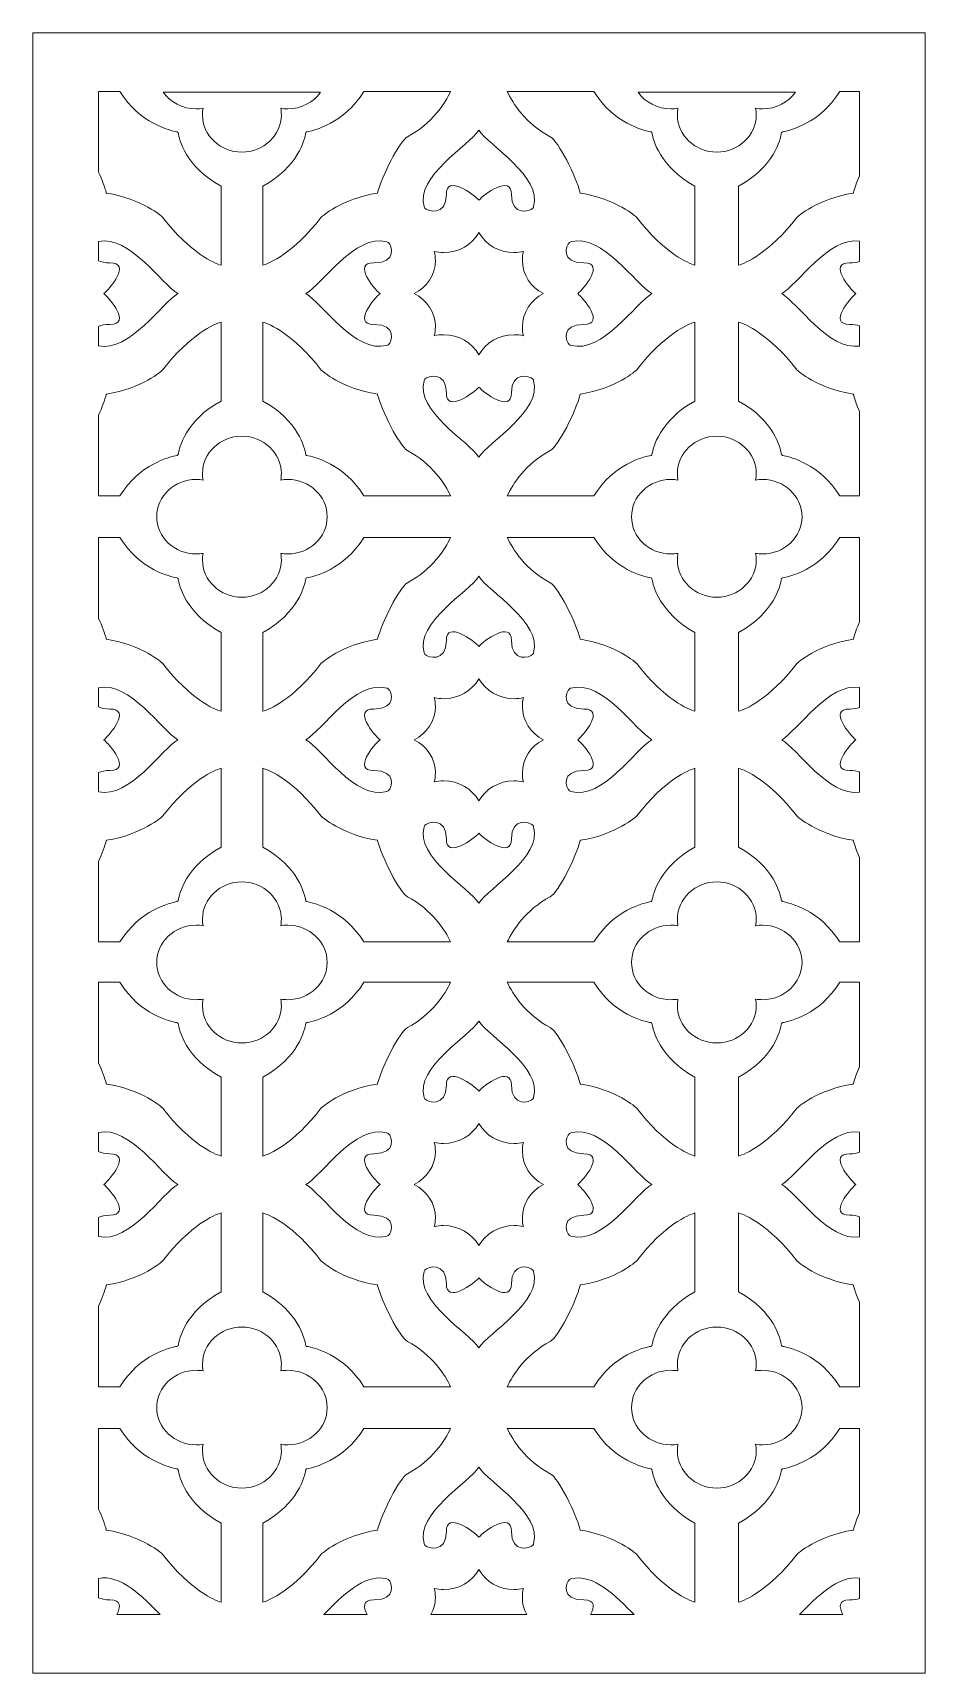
# Model space of a CAD drawing. Header units: centimetres. Extents: x -15.8 to -8.9, y -3.9 to 9.
import ezdxf

# ---------------------------------------------------------------- set-up
doc = ezdxf.new("R2010")
doc.units = ezdxf.units.CM
doc.header["$MEASUREMENT"] = 0
doc.layers.add('layer 1', color=7, linetype='Continuous')

msp = doc.modelspace()

# ---------------------------------------------------------------- linework, layer by layer
at = {"layer": 'layer 1', "lineweight": 9}
for points, knots in [([(-15.84346, 9.00077), (-15.84346, 9.00077), (-8.85135, 9.00077), (-8.85135, 9.00077), (-8.85135, 9.00077), (-8.85135, 9.00077), (-8.85135, 3.21098), (-8.85135, 3.21098), (-8.85135, 3.21098), (-8.85135, 3.21098), (-8.85135, -3.85301), (-8.85135, -3.85301), (-8.85135, -3.85301), (-8.85135, -3.85301), (-15.84346, -3.85301), (-15.84346, -3.85301), (-15.84346, -3.85301), (-15.84346, -3.85301), (-15.84346, 3.21098), (-15.84346, 3.21098), (-15.84346, 3.21098), (-15.84346, 3.21098), (-15.84346, 9.00077), (-15.84346, 9.00077)], [0, 0, 0, 0, 0.14285714, 0.14285714, 0.14285714, 0.14285714, 0.28571429, 0.28571429, 0.28571429, 0.28571429, 0.42857143, 0.42857143, 0.42857143, 0.42857143, 0.57142857, 0.57142857, 0.57142857, 0.57142857, 0.71428571, 0.71428571, 0.71428571, 0.71428571, 1, 1, 1, 1]), ([(-15.3287, 7.90945), (-15.3287, 7.90945), (-15.3287, 8.54141), (-15.3287, 8.54141), (-15.3287, 8.54141), (-15.3287, 8.54141), (-15.16087, 8.54141), (-15.16087, 8.54141), (-15.16087, 8.54141), (-15.00411, 8.28885), (-14.76872, 8.23469), (-14.71227, 8.2251), (-14.71227, 8.2251), (-14.71227, 8.2251), (-14.70869, 8.22182), (-14.70869, 8.22182), (-14.70869, 8.22182), (-14.70869, 8.22182), (-14.70677, 8.22007), (-14.70677, 8.22007), (-14.70677, 8.22007), (-14.70677, 8.22007), (-14.70521, 8.21865), (-14.70521, 8.21865), (-14.70521, 8.21865), (-14.69713, 8.16719), (-14.64729, 7.95077), (-14.36843, 7.79811), (-14.36843, 7.79811), (-14.36843, 7.79811), (-14.36843, 7.1799), (-14.36843, 7.1799), (-14.36843, 7.1799), (-14.42003, 7.1956), (-14.6041, 7.26865), (-14.82726, 7.55667), (-14.82726, 7.55667), (-14.82726, 7.55667), (-14.98695, 7.70241), (-15.26653, 7.74405), (-15.26653, 7.74405), (-15.26655, 7.74404), (-15.26692, 7.74515), (-15.26758, 7.74718), (-15.26758, 7.74718), (-15.26763, 7.74731), (-15.26767, 7.7474), (-15.2677, 7.74753), (-15.2677, 7.74753), (-15.27841, 7.78939), (-15.30101, 7.84828), (-15.3287, 7.90945)], [0, 0, 0, 0, 0.07142857, 0.07142857, 0.07142857, 0.07142857, 0.14285714, 0.14285714, 0.14285714, 0.14285714, 0.21428571, 0.21428571, 0.21428571, 0.21428571, 0.28571429, 0.28571429, 0.28571429, 0.28571429, 0.35714286, 0.35714286, 0.35714286, 0.35714286, 0.42857143, 0.42857143, 0.42857143, 0.42857143, 0.5, 0.5, 0.5, 0.5, 0.57142857, 0.57142857, 0.57142857, 0.57142857, 0.64285714, 0.64285714, 0.64285714, 0.64285714, 0.71428571, 0.71428571, 0.71428571, 0.71428571, 0.78571429, 0.78571429, 0.78571429, 0.78571429, 0.85714286, 0.85714286, 0.85714286, 0.85714286, 1, 1, 1, 1]), ([(-14.82149, 8.53574), (-14.82149, 8.53574), (-13.58861, 8.53574), (-13.58861, 8.53574), (-13.58861, 8.53574), (-13.64404, 8.45688), (-13.73885, 8.40472), (-13.84616, 8.40472), (-13.84616, 8.40472), (-13.86484, 8.40472), (-13.88313, 8.40631), (-13.90091, 8.40933), (-13.90091, 8.40933), (-13.89771, 8.39253), (-13.89604, 8.37525), (-13.89604, 8.35759), (-13.89604, 8.35759), (-13.89604, 8.19678), (-14.03485, 8.06562), (-14.20504, 8.06562), (-14.20504, 8.06562), (-14.37523, 8.06562), (-14.51404, 8.19678), (-14.51404, 8.35759), (-14.51404, 8.35759), (-14.51404, 8.37524), (-14.51236, 8.39254), (-14.50917, 8.40934), (-14.50917, 8.40934), (-14.52694, 8.40631), (-14.54524, 8.40474), (-14.56392, 8.40474), (-14.56392, 8.40474), (-14.67124, 8.40473), (-14.76607, 8.45689), (-14.82149, 8.53574)], [0, 0, 0, 0, 0.1, 0.1, 0.1, 0.1, 0.2, 0.2, 0.2, 0.2, 0.3, 0.3, 0.3, 0.3, 0.4, 0.4, 0.4, 0.4, 0.5, 0.5, 0.5, 0.5, 0.6, 0.6, 0.6, 0.6, 0.7, 0.7, 0.7, 0.7, 0.8, 0.8, 0.8, 0.8, 1, 1, 1, 1]), ([(-13.70331, 8.22007), (-13.70331, 8.22007), (-13.70488, 8.21865), (-13.70488, 8.21865), (-13.70488, 8.21865), (-13.71295, 8.16719), (-13.7628, 7.95077), (-14.04165, 7.79811), (-14.04165, 7.79811), (-14.04165, 7.79811), (-14.04165, 7.1799), (-14.04165, 7.1799), (-14.04165, 7.1799), (-13.99005, 7.1956), (-13.80598, 7.26865), (-13.58282, 7.55667), (-13.58282, 7.55667), (-13.58282, 7.55667), (-13.42314, 7.70241), (-13.14354, 7.74405), (-13.14354, 7.74405), (-13.14353, 7.74404), (-13.14316, 7.74515), (-13.1425, 7.74718), (-13.1425, 7.74718), (-13.14246, 7.74731), (-13.14242, 7.7474), (-13.14238, 7.74753), (-13.14238, 7.74753), (-13.11016, 7.87349), (-12.97024, 8.15361), (-12.9079, 8.18653), (-12.9079, 8.18653), (-12.71679, 8.28882), (-12.61069, 8.45109), (-12.57114, 8.54141), (-12.57114, 8.54141), (-12.57114, 8.54141), (-13.24922, 8.54141), (-13.24922, 8.54141), (-13.24922, 8.54141), (-13.40597, 8.28885), (-13.64136, 8.23469), (-13.69781, 8.2251), (-13.69781, 8.2251), (-13.69781, 8.2251), (-13.7014, 8.22182), (-13.7014, 8.22182), (-13.7014, 8.22182), (-13.7014, 8.22182), (-13.70331, 8.22007), (-13.70331, 8.22007)], [0, 0, 0, 0, 0.07142857, 0.07142857, 0.07142857, 0.07142857, 0.14285714, 0.14285714, 0.14285714, 0.14285714, 0.21428571, 0.21428571, 0.21428571, 0.21428571, 0.28571429, 0.28571429, 0.28571429, 0.28571429, 0.35714286, 0.35714286, 0.35714286, 0.35714286, 0.42857143, 0.42857143, 0.42857143, 0.42857143, 0.5, 0.5, 0.5, 0.5, 0.57142857, 0.57142857, 0.57142857, 0.57142857, 0.64285714, 0.64285714, 0.64285714, 0.64285714, 0.71428571, 0.71428571, 0.71428571, 0.71428571, 0.78571429, 0.78571429, 0.78571429, 0.78571429, 0.85714286, 0.85714286, 0.85714286, 0.85714286, 1, 1, 1, 1]), ([(-10.99355, 8.22007), (-10.99355, 8.22007), (-10.992, 8.21865), (-10.992, 8.21865), (-10.992, 8.21865), (-10.98392, 8.16719), (-10.93406, 7.95077), (-10.6552, 7.79811), (-10.6552, 7.79811), (-10.6552, 7.79811), (-10.6552, 7.17989), (-10.6552, 7.17989), (-10.6552, 7.17989), (-10.70681, 7.19559), (-10.89088, 7.26864), (-11.11405, 7.55667), (-11.11405, 7.55667), (-11.11405, 7.55667), (-11.27373, 7.70241), (-11.55333, 7.74405), (-11.55333, 7.74405), (-11.55334, 7.74404), (-11.5537, 7.74515), (-11.55437, 7.74718), (-11.55437, 7.74718), (-11.55441, 7.74731), (-11.55444, 7.7474), (-11.55448, 7.74753), (-11.55448, 7.74753), (-11.58671, 7.87349), (-11.72662, 8.15361), (-11.78896, 8.18653), (-11.78896, 8.18653), (-11.98008, 8.28882), (-12.08617, 8.45109), (-12.12573, 8.54141), (-12.12573, 8.54141), (-12.12573, 8.54141), (-11.44764, 8.54141), (-11.44764, 8.54141), (-11.44764, 8.54141), (-11.2909, 8.28885), (-11.0555, 8.23469), (-10.99906, 8.2251), (-10.99906, 8.2251), (-10.99906, 8.2251), (-10.99547, 8.22182), (-10.99547, 8.22182), (-10.99547, 8.22182), (-10.99547, 8.22182), (-10.99355, 8.22007), (-10.99355, 8.22007)], [0, 0, 0, 0, 0.07142857, 0.07142857, 0.07142857, 0.07142857, 0.14285714, 0.14285714, 0.14285714, 0.14285714, 0.21428571, 0.21428571, 0.21428571, 0.21428571, 0.28571429, 0.28571429, 0.28571429, 0.28571429, 0.35714286, 0.35714286, 0.35714286, 0.35714286, 0.42857143, 0.42857143, 0.42857143, 0.42857143, 0.5, 0.5, 0.5, 0.5, 0.57142857, 0.57142857, 0.57142857, 0.57142857, 0.64285714, 0.64285714, 0.64285714, 0.64285714, 0.71428571, 0.71428571, 0.71428571, 0.71428571, 0.78571429, 0.78571429, 0.78571429, 0.78571429, 0.85714286, 0.85714286, 0.85714286, 0.85714286, 1, 1, 1, 1]), ([(-11.10077, 8.53574), (-11.10077, 8.53574), (-9.86787, 8.53574), (-9.86787, 8.53574), (-9.86787, 8.53574), (-9.9233, 8.45688), (-10.01812, 8.40472), (-10.12544, 8.40472), (-10.12544, 8.40472), (-10.14412, 8.40472), (-10.16241, 8.40631), (-10.18018, 8.40933), (-10.18018, 8.40933), (-10.17699, 8.39253), (-10.17532, 8.37525), (-10.17532, 8.35759), (-10.17532, 8.35759), (-10.17532, 8.19678), (-10.31412, 8.06562), (-10.48431, 8.06562), (-10.48431, 8.06562), (-10.65451, 8.06562), (-10.79331, 8.19678), (-10.79331, 8.35759), (-10.79331, 8.35759), (-10.79331, 8.37524), (-10.79164, 8.39254), (-10.78843, 8.40934), (-10.78843, 8.40934), (-10.80621, 8.40631), (-10.82452, 8.40474), (-10.84319, 8.40474), (-10.84319, 8.40474), (-10.95051, 8.40473), (-11.04534, 8.45689), (-11.10077, 8.53574)], [0, 0, 0, 0, 0.1, 0.1, 0.1, 0.1, 0.2, 0.2, 0.2, 0.2, 0.3, 0.3, 0.3, 0.3, 0.4, 0.4, 0.4, 0.4, 0.5, 0.5, 0.5, 0.5, 0.6, 0.6, 0.6, 0.6, 0.7, 0.7, 0.7, 0.7, 0.8, 0.8, 0.8, 0.8, 1, 1, 1, 1]), ([(-9.97505, 8.22007), (-9.97505, 8.22007), (-9.97661, 8.21865), (-9.97661, 8.21865), (-9.97661, 8.21865), (-9.98469, 8.16719), (-10.03455, 7.95077), (-10.3134, 7.79811), (-10.3134, 7.79811), (-10.3134, 7.79811), (-10.3134, 7.1799), (-10.3134, 7.1799), (-10.3134, 7.1799), (-10.2618, 7.1956), (-10.07772, 7.26865), (-9.85456, 7.55667), (-9.85456, 7.55667), (-9.85456, 7.55667), (-9.69488, 7.70241), (-9.41529, 7.74405), (-9.41529, 7.74405), (-9.41527, 7.74404), (-9.41491, 7.74515), (-9.41424, 7.74718), (-9.41424, 7.74718), (-9.41419, 7.74731), (-9.41416, 7.7474), (-9.41412, 7.74753), (-9.41412, 7.74753), (-9.40514, 7.78264), (-9.3878, 7.82974), (-9.3661, 7.88012), (-9.3661, 7.88012), (-9.3661, 7.88012), (-9.3661, 8.54141), (-9.3661, 8.54141), (-9.3661, 8.54141), (-9.3661, 8.54141), (-9.52096, 8.54141), (-9.52096, 8.54141), (-9.52096, 8.54141), (-9.67771, 8.28885), (-9.91311, 8.23469), (-9.96956, 8.2251), (-9.96956, 8.2251), (-9.96956, 8.2251), (-9.97313, 8.22182), (-9.97313, 8.22182), (-9.97313, 8.22182), (-9.97313, 8.22182), (-9.97505, 8.22007), (-9.97505, 8.22007)], [0, 0, 0, 0, 0.07142857, 0.07142857, 0.07142857, 0.07142857, 0.14285714, 0.14285714, 0.14285714, 0.14285714, 0.21428571, 0.21428571, 0.21428571, 0.21428571, 0.28571429, 0.28571429, 0.28571429, 0.28571429, 0.35714286, 0.35714286, 0.35714286, 0.35714286, 0.42857143, 0.42857143, 0.42857143, 0.42857143, 0.5, 0.5, 0.5, 0.5, 0.57142857, 0.57142857, 0.57142857, 0.57142857, 0.64285714, 0.64285714, 0.64285714, 0.64285714, 0.71428571, 0.71428571, 0.71428571, 0.71428571, 0.78571429, 0.78571429, 0.78571429, 0.78571429, 0.85714286, 0.85714286, 0.85714286, 0.85714286, 1, 1, 1, 1]), ([(-12.34844, 8.23775), (-12.42271, 8.11947), (-12.85031, 7.87237), (-12.77731, 7.63886), (-12.77731, 7.63886), (-12.77602, 7.63472), (-12.77515, 7.63066), (-12.77208, 7.62727), (-12.77208, 7.62727), (-12.74785, 7.60056), (-12.60499, 7.5593), (-12.60296, 7.73428), (-12.60296, 7.73428), (-12.60608, 7.89589), (-12.38541, 7.73152), (-12.34855, 7.68885), (-12.34855, 7.68885), (-12.34851, 7.68889), (-12.34848, 7.68893), (-12.34844, 7.68897), (-12.34844, 7.68897), (-12.3484, 7.68893), (-12.34836, 7.68889), (-12.34832, 7.68885), (-12.34832, 7.68885), (-12.31145, 7.73152), (-12.09078, 7.89589), (-12.09391, 7.73428), (-12.09391, 7.73428), (-12.09188, 7.5593), (-11.94902, 7.60056), (-11.92479, 7.62727), (-11.92479, 7.62727), (-11.92172, 7.63066), (-11.92085, 7.63472), (-11.91956, 7.63886), (-11.91956, 7.63886), (-11.84656, 7.87237), (-12.27416, 8.11947), (-12.34844, 8.23775)], [0, 0, 0, 0, 0.09090909, 0.09090909, 0.09090909, 0.09090909, 0.18181818, 0.18181818, 0.18181818, 0.18181818, 0.27272727, 0.27272727, 0.27272727, 0.27272727, 0.36363636, 0.36363636, 0.36363636, 0.36363636, 0.45454545, 0.45454545, 0.45454545, 0.45454545, 0.54545455, 0.54545455, 0.54545455, 0.54545455, 0.63636364, 0.63636364, 0.63636364, 0.63636364, 0.72727273, 0.72727273, 0.72727273, 0.72727273, 0.81818182, 0.81818182, 0.81818182, 0.81818182, 1, 1, 1, 1]), ([(-15.3287, 6.54885), (-15.3287, 6.54885), (-15.3287, 6.69929), (-15.3287, 6.69929), (-15.3287, 6.69929), (-15.30764, 6.70948), (-15.27854, 6.71597), (-15.23894, 6.71639), (-15.23894, 6.71639), (-15.06789, 6.71344), (-15.24184, 6.92194), (-15.28699, 6.95678), (-15.28699, 6.95678), (-15.28697, 6.95682), (-15.28694, 6.95688), (-15.28687, 6.95689), (-15.28687, 6.95689), (-15.28694, 6.95691), (-15.28697, 6.95698), (-15.28699, 6.957), (-15.28699, 6.957), (-15.24184, 6.99184), (-15.06789, 7.20036), (-15.23894, 7.19739), (-15.23894, 7.19739), (-15.27854, 7.19781), (-15.30764, 7.20432), (-15.3287, 7.2145), (-15.3287, 7.2145), (-15.3287, 7.2145), (-15.3287, 7.36495), (-15.3287, 7.36495), (-15.3287, 7.36495), (-15.08493, 7.41899), (-14.82936, 7.02602), (-14.70609, 6.95689), (-14.70609, 6.95689), (-14.82939, 6.88777), (-15.08493, 6.4948), (-15.3287, 6.54885)], [0, 0, 0, 0, 0.09090909, 0.09090909, 0.09090909, 0.09090909, 0.18181818, 0.18181818, 0.18181818, 0.18181818, 0.27272727, 0.27272727, 0.27272727, 0.27272727, 0.36363636, 0.36363636, 0.36363636, 0.36363636, 0.45454545, 0.45454545, 0.45454545, 0.45454545, 0.54545455, 0.54545455, 0.54545455, 0.54545455, 0.63636364, 0.63636364, 0.63636364, 0.63636364, 0.72727273, 0.72727273, 0.72727273, 0.72727273, 0.81818182, 0.81818182, 0.81818182, 0.81818182, 1, 1, 1, 1]), ([(-13.704, 6.95689), (-13.57881, 6.88671), (-13.3173, 6.48267), (-13.07018, 6.55165), (-13.07018, 6.55165), (-13.0658, 6.55286), (-13.06149, 6.5537), (-13.05791, 6.55659), (-13.05791, 6.55659), (-13.02964, 6.57949), (-12.98598, 6.71448), (-13.17115, 6.71639), (-13.17115, 6.71639), (-13.34219, 6.71344), (-13.16825, 6.92194), (-13.12308, 6.95678), (-13.12308, 6.95678), (-13.12312, 6.95682), (-13.12316, 6.95686), (-13.12321, 6.95689), (-13.12321, 6.95689), (-13.12316, 6.95693), (-13.12312, 6.95697), (-13.12308, 6.957), (-13.12308, 6.957), (-13.16825, 6.99184), (-13.34219, 7.20036), (-13.17115, 7.19739), (-13.17115, 7.19739), (-12.98598, 7.19931), (-13.02964, 7.33429), (-13.05791, 7.35719), (-13.05791, 7.35719), (-13.06149, 7.36009), (-13.0658, 7.36092), (-13.07018, 7.36214), (-13.07018, 7.36214), (-13.3173, 7.43112), (-13.57881, 7.02708), (-13.704, 6.95689)], [0, 0, 0, 0, 0.09090909, 0.09090909, 0.09090909, 0.09090909, 0.18181818, 0.18181818, 0.18181818, 0.18181818, 0.27272727, 0.27272727, 0.27272727, 0.27272727, 0.36363636, 0.36363636, 0.36363636, 0.36363636, 0.45454545, 0.45454545, 0.45454545, 0.45454545, 0.54545455, 0.54545455, 0.54545455, 0.54545455, 0.63636364, 0.63636364, 0.63636364, 0.63636364, 0.72727273, 0.72727273, 0.72727273, 0.72727273, 0.81818182, 0.81818182, 0.81818182, 0.81818182, 1, 1, 1, 1]), ([(-11.84237, 6.95689), (-11.94072, 7.00685), (-12.00786, 7.10507), (-12.00786, 7.21763), (-12.00786, 7.21763), (-12.00786, 7.24149), (-12.00481, 7.2647), (-11.99912, 7.28695), (-11.99912, 7.28695), (-12.02267, 7.28157), (-12.04724, 7.27871), (-12.0725, 7.27871), (-12.0725, 7.27871), (-12.19162, 7.27871), (-12.29554, 7.34213), (-12.34843, 7.43506), (-12.34843, 7.43506), (-12.40131, 7.34213), (-12.50525, 7.27871), (-12.62437, 7.27871), (-12.62437, 7.27871), (-12.64962, 7.27871), (-12.67422, 7.28157), (-12.69776, 7.28695), (-12.69776, 7.28695), (-12.69206, 7.2647), (-12.68902, 7.24149), (-12.68902, 7.21763), (-12.68902, 7.21763), (-12.68902, 7.10507), (-12.75615, 7.00686), (-12.8545, 6.95689), (-12.8545, 6.95689), (-12.75615, 6.90692), (-12.68902, 6.80872), (-12.68902, 6.69617), (-12.68902, 6.69617), (-12.68902, 6.6723), (-12.69205, 6.64908), (-12.69774, 6.62683), (-12.69774, 6.62683), (-12.67419, 6.63222), (-12.64962, 6.63508), (-12.62436, 6.63508), (-12.62436, 6.63508), (-12.50525, 6.63508), (-12.40131, 6.57166), (-12.34843, 6.47873), (-12.34843, 6.47873), (-12.29554, 6.57167), (-12.19162, 6.63508), (-12.0725, 6.63509), (-12.0725, 6.63509), (-12.04724, 6.63509), (-12.02267, 6.63222), (-11.99912, 6.62684), (-11.99912, 6.62684), (-12.0048, 6.64909), (-12.00785, 6.6723), (-12.00785, 6.69617), (-12.00785, 6.69617), (-12.00785, 6.80873), (-11.94072, 6.90692), (-11.84237, 6.95689)], [0, 0, 0, 0, 0.05882353, 0.05882353, 0.05882353, 0.05882353, 0.11764706, 0.11764706, 0.11764706, 0.11764706, 0.17647059, 0.17647059, 0.17647059, 0.17647059, 0.23529412, 0.23529412, 0.23529412, 0.23529412, 0.29411765, 0.29411765, 0.29411765, 0.29411765, 0.35294118, 0.35294118, 0.35294118, 0.35294118, 0.41176471, 0.41176471, 0.41176471, 0.41176471, 0.47058824, 0.47058824, 0.47058824, 0.47058824, 0.52941176, 0.52941176, 0.52941176, 0.52941176, 0.58823529, 0.58823529, 0.58823529, 0.58823529, 0.64705882, 0.64705882, 0.64705882, 0.64705882, 0.70588235, 0.70588235, 0.70588235, 0.70588235, 0.76470588, 0.76470588, 0.76470588, 0.76470588, 0.82352941, 0.82352941, 0.82352941, 0.82352941, 0.88235294, 0.88235294, 0.88235294, 0.88235294, 1, 1, 1, 1]), ([(-10.99287, 6.95689), (-11.11806, 6.88671), (-11.37957, 6.48267), (-11.6267, 6.55165), (-11.6267, 6.55165), (-11.63107, 6.55286), (-11.63537, 6.5537), (-11.63896, 6.55659), (-11.63896, 6.55659), (-11.66723, 6.57949), (-11.71088, 6.71448), (-11.52571, 6.71639), (-11.52571, 6.71639), (-11.35467, 6.71344), (-11.52862, 6.92194), (-11.57379, 6.95678), (-11.57379, 6.95678), (-11.57374, 6.95682), (-11.5737, 6.95686), (-11.57366, 6.95689), (-11.57366, 6.95689), (-11.5737, 6.95693), (-11.57374, 6.95697), (-11.57379, 6.957), (-11.57379, 6.957), (-11.52862, 6.99184), (-11.35467, 7.20036), (-11.52571, 7.19739), (-11.52571, 7.19739), (-11.71088, 7.19931), (-11.66723, 7.33429), (-11.63896, 7.35719), (-11.63896, 7.35719), (-11.63537, 7.36009), (-11.63107, 7.36092), (-11.6267, 7.36214), (-11.6267, 7.36214), (-11.37957, 7.43112), (-11.11806, 7.02708), (-10.99287, 6.95689)], [0, 0, 0, 0, 0.09090909, 0.09090909, 0.09090909, 0.09090909, 0.18181818, 0.18181818, 0.18181818, 0.18181818, 0.27272727, 0.27272727, 0.27272727, 0.27272727, 0.36363636, 0.36363636, 0.36363636, 0.36363636, 0.45454545, 0.45454545, 0.45454545, 0.45454545, 0.54545455, 0.54545455, 0.54545455, 0.54545455, 0.63636364, 0.63636364, 0.63636364, 0.63636364, 0.72727273, 0.72727273, 0.72727273, 0.72727273, 0.81818182, 0.81818182, 0.81818182, 0.81818182, 1, 1, 1, 1]), ([(-9.3661, 7.20908), (-9.38569, 7.20205), (-9.41085, 7.19773), (-9.44289, 7.19739), (-9.44289, 7.19739), (-9.61394, 7.20036), (-9.43998, 6.99184), (-9.39484, 6.957), (-9.39484, 6.957), (-9.39486, 6.95698), (-9.3949, 6.95691), (-9.39496, 6.95689), (-9.39496, 6.95689), (-9.3949, 6.95688), (-9.39486, 6.95682), (-9.39484, 6.95678), (-9.39484, 6.95678), (-9.43998, 6.92194), (-9.61394, 6.71344), (-9.44289, 6.71639), (-9.44289, 6.71639), (-9.41085, 6.71605), (-9.38569, 6.71174), (-9.3661, 6.7047), (-9.3661, 6.7047), (-9.3661, 6.7047), (-9.3661, 6.54644), (-9.3661, 6.54644), (-9.3661, 6.54644), (-9.60592, 6.50866), (-9.85461, 6.889), (-9.97574, 6.95689), (-9.97574, 6.95689), (-9.85464, 7.02479), (-9.60592, 7.40512), (-9.3661, 7.36735), (-9.3661, 7.36735), (-9.3661, 7.36735), (-9.3661, 7.20908), (-9.3661, 7.20908)], [0, 0, 0, 0, 0.09090909, 0.09090909, 0.09090909, 0.09090909, 0.18181818, 0.18181818, 0.18181818, 0.18181818, 0.27272727, 0.27272727, 0.27272727, 0.27272727, 0.36363636, 0.36363636, 0.36363636, 0.36363636, 0.45454545, 0.45454545, 0.45454545, 0.45454545, 0.54545455, 0.54545455, 0.54545455, 0.54545455, 0.63636364, 0.63636364, 0.63636364, 0.63636364, 0.72727273, 0.72727273, 0.72727273, 0.72727273, 0.81818182, 0.81818182, 0.81818182, 0.81818182, 1, 1, 1, 1]), ([(-15.3287, 5.37237), (-15.3287, 5.37237), (-15.3287, 6.00435), (-15.3287, 6.00435), (-15.3287, 6.00435), (-15.30101, 6.06552), (-15.27841, 6.12438), (-15.2677, 6.16625), (-15.2677, 6.16625), (-15.26767, 6.16638), (-15.26763, 6.16648), (-15.26758, 6.1666), (-15.26758, 6.1666), (-15.26692, 6.16863), (-15.26655, 6.16974), (-15.26653, 6.16973), (-15.26653, 6.16973), (-14.98695, 6.21136), (-14.82726, 6.35711), (-14.82726, 6.35711), (-14.82726, 6.35711), (-14.6041, 6.64513), (-14.42003, 6.71818), (-14.36843, 6.73389), (-14.36843, 6.73389), (-14.36843, 6.73389), (-14.36843, 6.11566), (-14.36843, 6.11566), (-14.36843, 6.11566), (-14.64729, 5.96299), (-14.69713, 5.7466), (-14.70521, 5.69513), (-14.70521, 5.69513), (-14.70521, 5.69513), (-14.70677, 5.69371), (-14.70677, 5.69371), (-14.70677, 5.69371), (-14.70677, 5.69371), (-14.70869, 5.69195), (-14.70869, 5.69195), (-14.70869, 5.69195), (-14.70869, 5.69195), (-14.71227, 5.68868), (-14.71227, 5.68868), (-14.71227, 5.68868), (-14.76872, 5.67907), (-15.00411, 5.62492), (-15.16087, 5.37237), (-15.16087, 5.37237), (-15.16087, 5.37237), (-15.3287, 5.37237), (-15.3287, 5.37237)], [0, 0, 0, 0, 0.07142857, 0.07142857, 0.07142857, 0.07142857, 0.14285714, 0.14285714, 0.14285714, 0.14285714, 0.21428571, 0.21428571, 0.21428571, 0.21428571, 0.28571429, 0.28571429, 0.28571429, 0.28571429, 0.35714286, 0.35714286, 0.35714286, 0.35714286, 0.42857143, 0.42857143, 0.42857143, 0.42857143, 0.5, 0.5, 0.5, 0.5, 0.57142857, 0.57142857, 0.57142857, 0.57142857, 0.64285714, 0.64285714, 0.64285714, 0.64285714, 0.71428571, 0.71428571, 0.71428571, 0.71428571, 0.78571429, 0.78571429, 0.78571429, 0.78571429, 0.85714286, 0.85714286, 0.85714286, 0.85714286, 1, 1, 1, 1]), ([(-13.70331, 5.69371), (-13.70331, 5.69371), (-13.70488, 5.69513), (-13.70488, 5.69513), (-13.70488, 5.69513), (-13.71295, 5.7466), (-13.7628, 5.96299), (-14.04165, 6.11566), (-14.04165, 6.11566), (-14.04165, 6.11566), (-14.04165, 6.73389), (-14.04165, 6.73389), (-14.04165, 6.73389), (-13.99005, 6.71818), (-13.80598, 6.64513), (-13.58282, 6.35711), (-13.58282, 6.35711), (-13.58282, 6.35711), (-13.42314, 6.21136), (-13.14354, 6.16973), (-13.14354, 6.16973), (-13.14353, 6.16974), (-13.14316, 6.16863), (-13.1425, 6.1666), (-13.1425, 6.1666), (-13.14246, 6.16648), (-13.14242, 6.16638), (-13.14238, 6.16625), (-13.14238, 6.16625), (-13.11016, 6.04028), (-12.97024, 5.76017), (-12.9079, 5.72724), (-12.9079, 5.72724), (-12.71678, 5.62495), (-12.61068, 5.46269), (-12.57114, 5.37237), (-12.57114, 5.37237), (-12.57114, 5.37237), (-13.24921, 5.37237), (-13.24921, 5.37237), (-13.24921, 5.37237), (-13.40597, 5.62492), (-13.64136, 5.67907), (-13.69781, 5.68868), (-13.69781, 5.68868), (-13.69781, 5.68868), (-13.7014, 5.69195), (-13.7014, 5.69195), (-13.7014, 5.69195), (-13.7014, 5.69195), (-13.70331, 5.69371), (-13.70331, 5.69371)], [0, 0, 0, 0, 0.07142857, 0.07142857, 0.07142857, 0.07142857, 0.14285714, 0.14285714, 0.14285714, 0.14285714, 0.21428571, 0.21428571, 0.21428571, 0.21428571, 0.28571429, 0.28571429, 0.28571429, 0.28571429, 0.35714286, 0.35714286, 0.35714286, 0.35714286, 0.42857143, 0.42857143, 0.42857143, 0.42857143, 0.5, 0.5, 0.5, 0.5, 0.57142857, 0.57142857, 0.57142857, 0.57142857, 0.64285714, 0.64285714, 0.64285714, 0.64285714, 0.71428571, 0.71428571, 0.71428571, 0.71428571, 0.78571429, 0.78571429, 0.78571429, 0.78571429, 0.85714286, 0.85714286, 0.85714286, 0.85714286, 1, 1, 1, 1]), ([(-10.99355, 5.69371), (-10.99355, 5.69371), (-10.992, 5.69513), (-10.992, 5.69513), (-10.992, 5.69513), (-10.98392, 5.7466), (-10.93406, 5.963), (-10.6552, 6.11566), (-10.6552, 6.11566), (-10.6552, 6.11566), (-10.6552, 6.73389), (-10.6552, 6.73389), (-10.6552, 6.73389), (-10.70681, 6.7182), (-10.89088, 6.64514), (-11.11405, 6.35711), (-11.11405, 6.35711), (-11.11405, 6.35711), (-11.27373, 6.21136), (-11.55333, 6.16973), (-11.55333, 6.16973), (-11.55334, 6.16974), (-11.5537, 6.16863), (-11.55437, 6.1666), (-11.55437, 6.1666), (-11.55441, 6.16648), (-11.55444, 6.16638), (-11.55448, 6.16625), (-11.55448, 6.16625), (-11.58671, 6.04028), (-11.72662, 5.76017), (-11.78896, 5.72724), (-11.78896, 5.72724), (-11.98008, 5.62495), (-12.08618, 5.46269), (-12.12573, 5.37237), (-12.12573, 5.37237), (-12.12573, 5.37237), (-11.44765, 5.37237), (-11.44765, 5.37237), (-11.44765, 5.37237), (-11.2909, 5.62492), (-11.0555, 5.67907), (-10.99906, 5.68868), (-10.99906, 5.68868), (-10.99906, 5.68868), (-10.99547, 5.69195), (-10.99547, 5.69195), (-10.99547, 5.69195), (-10.99547, 5.69195), (-10.99355, 5.69371), (-10.99355, 5.69371)], [0, 0, 0, 0, 0.07142857, 0.07142857, 0.07142857, 0.07142857, 0.14285714, 0.14285714, 0.14285714, 0.14285714, 0.21428571, 0.21428571, 0.21428571, 0.21428571, 0.28571429, 0.28571429, 0.28571429, 0.28571429, 0.35714286, 0.35714286, 0.35714286, 0.35714286, 0.42857143, 0.42857143, 0.42857143, 0.42857143, 0.5, 0.5, 0.5, 0.5, 0.57142857, 0.57142857, 0.57142857, 0.57142857, 0.64285714, 0.64285714, 0.64285714, 0.64285714, 0.71428571, 0.71428571, 0.71428571, 0.71428571, 0.78571429, 0.78571429, 0.78571429, 0.78571429, 0.85714286, 0.85714286, 0.85714286, 0.85714286, 1, 1, 1, 1]), ([(-9.3661, 5.37237), (-9.3661, 5.37237), (-9.52095, 5.37237), (-9.52095, 5.37237), (-9.52095, 5.37237), (-9.67771, 5.62492), (-9.91311, 5.67907), (-9.96956, 5.68868), (-9.96956, 5.68868), (-9.96956, 5.68868), (-9.97313, 5.69195), (-9.97313, 5.69195), (-9.97313, 5.69195), (-9.97313, 5.69195), (-9.97505, 5.69371), (-9.97505, 5.69371), (-9.97505, 5.69371), (-9.97505, 5.69371), (-9.97661, 5.69513), (-9.97661, 5.69513), (-9.97661, 5.69513), (-9.98469, 5.7466), (-10.03455, 5.96299), (-10.3134, 6.11566), (-10.3134, 6.11566), (-10.3134, 6.11566), (-10.3134, 6.73389), (-10.3134, 6.73389), (-10.3134, 6.73389), (-10.2618, 6.71818), (-10.07772, 6.64513), (-9.85456, 6.35711), (-9.85456, 6.35711), (-9.85456, 6.35711), (-9.69488, 6.21136), (-9.41529, 6.16973), (-9.41529, 6.16973), (-9.41527, 6.16974), (-9.41491, 6.16863), (-9.41424, 6.1666), (-9.41424, 6.1666), (-9.41419, 6.16648), (-9.41416, 6.16638), (-9.41412, 6.16625), (-9.41412, 6.16625), (-9.40514, 6.13113), (-9.3878, 6.08403), (-9.3661, 6.03366), (-9.3661, 6.03366), (-9.3661, 6.03366), (-9.3661, 5.37237), (-9.3661, 5.37237)], [0, 0, 0, 0, 0.07142857, 0.07142857, 0.07142857, 0.07142857, 0.14285714, 0.14285714, 0.14285714, 0.14285714, 0.21428571, 0.21428571, 0.21428571, 0.21428571, 0.28571429, 0.28571429, 0.28571429, 0.28571429, 0.35714286, 0.35714286, 0.35714286, 0.35714286, 0.42857143, 0.42857143, 0.42857143, 0.42857143, 0.5, 0.5, 0.5, 0.5, 0.57142857, 0.57142857, 0.57142857, 0.57142857, 0.64285714, 0.64285714, 0.64285714, 0.64285714, 0.71428571, 0.71428571, 0.71428571, 0.71428571, 0.78571429, 0.78571429, 0.78571429, 0.78571429, 0.85714286, 0.85714286, 0.85714286, 0.85714286, 1, 1, 1, 1]), ([(-12.34844, 5.67603), (-12.42271, 5.79433), (-12.85031, 6.04142), (-12.77731, 6.27492), (-12.77731, 6.27492), (-12.77602, 6.27906), (-12.77515, 6.28312), (-12.77208, 6.28651), (-12.77208, 6.28651), (-12.74785, 6.31323), (-12.60499, 6.35448), (-12.60296, 6.17952), (-12.60296, 6.17952), (-12.60608, 6.01789), (-12.38541, 6.18226), (-12.34855, 6.22493), (-12.34855, 6.22493), (-12.34851, 6.22489), (-12.34848, 6.22485), (-12.34844, 6.22482), (-12.34844, 6.22482), (-12.3484, 6.22485), (-12.34836, 6.22489), (-12.34832, 6.22493), (-12.34832, 6.22493), (-12.31145, 6.18226), (-12.09078, 6.01789), (-12.09391, 6.17952), (-12.09391, 6.17952), (-12.09188, 6.35448), (-11.94902, 6.31323), (-11.92479, 6.28651), (-11.92479, 6.28651), (-11.92172, 6.28312), (-11.92085, 6.27906), (-11.91956, 6.27492), (-11.91956, 6.27492), (-11.84656, 6.04142), (-12.27416, 5.79433), (-12.34844, 5.67603)], [0, 0, 0, 0, 0.09090909, 0.09090909, 0.09090909, 0.09090909, 0.18181818, 0.18181818, 0.18181818, 0.18181818, 0.27272727, 0.27272727, 0.27272727, 0.27272727, 0.36363636, 0.36363636, 0.36363636, 0.36363636, 0.45454545, 0.45454545, 0.45454545, 0.45454545, 0.54545455, 0.54545455, 0.54545455, 0.54545455, 0.63636364, 0.63636364, 0.63636364, 0.63636364, 0.72727273, 0.72727273, 0.72727273, 0.72727273, 0.81818182, 0.81818182, 0.81818182, 0.81818182, 1, 1, 1, 1]), ([(-13.53717, 5.20898), (-13.53717, 5.04818), (-13.67597, 4.91701), (-13.84616, 4.91701), (-13.84616, 4.91701), (-13.86484, 4.91701), (-13.88313, 4.9186), (-13.90091, 4.92163), (-13.90091, 4.92163), (-13.89771, 4.90482), (-13.89604, 4.88753), (-13.89604, 4.86989), (-13.89604, 4.86989), (-13.89604, 4.70907), (-14.03485, 4.57791), (-14.20504, 4.57791), (-14.20504, 4.57791), (-14.37523, 4.57791), (-14.51404, 4.70907), (-14.51404, 4.86988), (-14.51404, 4.86988), (-14.51404, 4.88752), (-14.51236, 4.90482), (-14.50917, 4.92163), (-14.50917, 4.92163), (-14.52694, 4.9186), (-14.54524, 4.91702), (-14.56392, 4.91702), (-14.56392, 4.91702), (-14.73411, 4.91701), (-14.87292, 5.04818), (-14.87292, 5.20898), (-14.87292, 5.20898), (-14.87292, 5.36979), (-14.73411, 5.50096), (-14.56393, 5.50096), (-14.56393, 5.50096), (-14.54524, 5.50096), (-14.52694, 5.49937), (-14.50917, 5.49635), (-14.50917, 5.49635), (-14.51236, 5.51315), (-14.51404, 5.53043), (-14.51404, 5.54809), (-14.51404, 5.54809), (-14.51404, 5.7089), (-14.37523, 5.84006), (-14.20504, 5.84006), (-14.20504, 5.84006), (-14.03485, 5.84006), (-13.89604, 5.7089), (-13.89604, 5.54809), (-13.89604, 5.54809), (-13.89604, 5.53043), (-13.89771, 5.51315), (-13.90091, 5.49635), (-13.90091, 5.49635), (-13.88313, 5.49937), (-13.86484, 5.50096), (-13.84617, 5.50096), (-13.84617, 5.50096), (-13.67597, 5.50096), (-13.53717, 5.36979), (-13.53717, 5.20898)], [0, 0, 0, 0, 0.05882353, 0.05882353, 0.05882353, 0.05882353, 0.11764706, 0.11764706, 0.11764706, 0.11764706, 0.17647059, 0.17647059, 0.17647059, 0.17647059, 0.23529412, 0.23529412, 0.23529412, 0.23529412, 0.29411765, 0.29411765, 0.29411765, 0.29411765, 0.35294118, 0.35294118, 0.35294118, 0.35294118, 0.41176471, 0.41176471, 0.41176471, 0.41176471, 0.47058824, 0.47058824, 0.47058824, 0.47058824, 0.52941176, 0.52941176, 0.52941176, 0.52941176, 0.58823529, 0.58823529, 0.58823529, 0.58823529, 0.64705882, 0.64705882, 0.64705882, 0.64705882, 0.70588235, 0.70588235, 0.70588235, 0.70588235, 0.76470588, 0.76470588, 0.76470588, 0.76470588, 0.82352941, 0.82352941, 0.82352941, 0.82352941, 0.88235294, 0.88235294, 0.88235294, 0.88235294, 1, 1, 1, 1]), ([(-9.81643, 5.20898), (-9.81643, 5.04818), (-9.95525, 4.91701), (-10.12544, 4.91701), (-10.12544, 4.91701), (-10.14412, 4.91701), (-10.16241, 4.9186), (-10.18018, 4.92163), (-10.18018, 4.92163), (-10.17699, 4.90482), (-10.17532, 4.88753), (-10.17532, 4.86989), (-10.17532, 4.86989), (-10.17532, 4.70907), (-10.31412, 4.57791), (-10.48431, 4.57791), (-10.48431, 4.57791), (-10.65451, 4.57791), (-10.79331, 4.70907), (-10.79331, 4.86988), (-10.79331, 4.86988), (-10.79331, 4.88752), (-10.79164, 4.90482), (-10.78843, 4.92163), (-10.78843, 4.92163), (-10.80621, 4.9186), (-10.82452, 4.91702), (-10.84319, 4.91702), (-10.84319, 4.91702), (-11.01338, 4.91701), (-11.15219, 5.04818), (-11.1522, 5.20898), (-11.1522, 5.20898), (-11.15219, 5.36979), (-11.01338, 5.50096), (-10.8432, 5.50096), (-10.8432, 5.50096), (-10.82452, 5.50096), (-10.80621, 5.49937), (-10.78843, 5.49635), (-10.78843, 5.49635), (-10.79164, 5.51315), (-10.79331, 5.53043), (-10.79331, 5.54809), (-10.79331, 5.54809), (-10.79331, 5.7089), (-10.65451, 5.84006), (-10.48431, 5.84006), (-10.48431, 5.84006), (-10.31412, 5.84006), (-10.17531, 5.7089), (-10.17531, 5.54809), (-10.17531, 5.54809), (-10.17531, 5.53043), (-10.17699, 5.51315), (-10.18018, 5.49635), (-10.18018, 5.49635), (-10.16241, 5.49937), (-10.14412, 5.50096), (-10.12545, 5.50096), (-10.12545, 5.50096), (-9.95525, 5.50096), (-9.81643, 5.36979), (-9.81643, 5.20898)], [0, 0, 0, 0, 0.05882353, 0.05882353, 0.05882353, 0.05882353, 0.11764706, 0.11764706, 0.11764706, 0.11764706, 0.17647059, 0.17647059, 0.17647059, 0.17647059, 0.23529412, 0.23529412, 0.23529412, 0.23529412, 0.29411765, 0.29411765, 0.29411765, 0.29411765, 0.35294118, 0.35294118, 0.35294118, 0.35294118, 0.41176471, 0.41176471, 0.41176471, 0.41176471, 0.47058824, 0.47058824, 0.47058824, 0.47058824, 0.52941176, 0.52941176, 0.52941176, 0.52941176, 0.58823529, 0.58823529, 0.58823529, 0.58823529, 0.64705882, 0.64705882, 0.64705882, 0.64705882, 0.70588235, 0.70588235, 0.70588235, 0.70588235, 0.76470588, 0.76470588, 0.76470588, 0.76470588, 0.82352941, 0.82352941, 0.82352941, 0.82352941, 0.88235294, 0.88235294, 0.88235294, 0.88235294, 1, 1, 1, 1]), ([(-15.3287, 4.41363), (-15.3287, 4.41363), (-15.3287, 5.04559), (-15.3287, 5.04559), (-15.3287, 5.04559), (-15.3287, 5.04559), (-15.16087, 5.04559), (-15.16087, 5.04559), (-15.16087, 5.04559), (-15.00411, 4.79305), (-14.76872, 4.73889), (-14.71227, 4.72929), (-14.71227, 4.72929), (-14.71227, 4.72929), (-14.70869, 4.72601), (-14.70869, 4.72601), (-14.70869, 4.72601), (-14.70869, 4.72601), (-14.70677, 4.72427), (-14.70677, 4.72427), (-14.70677, 4.72427), (-14.70677, 4.72427), (-14.70521, 4.72283), (-14.70521, 4.72283), (-14.70521, 4.72283), (-14.69713, 4.67137), (-14.64729, 4.45497), (-14.36843, 4.30229), (-14.36843, 4.30229), (-14.36843, 4.30229), (-14.36843, 3.68409), (-14.36843, 3.68409), (-14.36843, 3.68409), (-14.42003, 3.69979), (-14.6041, 3.77284), (-14.82726, 4.06086), (-14.82726, 4.06086), (-14.82726, 4.06086), (-14.98695, 4.2066), (-15.26653, 4.24824), (-15.26653, 4.24824), (-15.26655, 4.24823), (-15.26692, 4.24933), (-15.26758, 4.25136), (-15.26758, 4.25136), (-15.26763, 4.25149), (-15.26767, 4.25158), (-15.2677, 4.25172), (-15.2677, 4.25172), (-15.27841, 4.29358), (-15.30101, 4.35246), (-15.3287, 4.41363)], [0, 0, 0, 0, 0.07142857, 0.07142857, 0.07142857, 0.07142857, 0.14285714, 0.14285714, 0.14285714, 0.14285714, 0.21428571, 0.21428571, 0.21428571, 0.21428571, 0.28571429, 0.28571429, 0.28571429, 0.28571429, 0.35714286, 0.35714286, 0.35714286, 0.35714286, 0.42857143, 0.42857143, 0.42857143, 0.42857143, 0.5, 0.5, 0.5, 0.5, 0.57142857, 0.57142857, 0.57142857, 0.57142857, 0.64285714, 0.64285714, 0.64285714, 0.64285714, 0.71428571, 0.71428571, 0.71428571, 0.71428571, 0.78571429, 0.78571429, 0.78571429, 0.78571429, 0.85714286, 0.85714286, 0.85714286, 0.85714286, 1, 1, 1, 1]), ([(-13.70331, 4.72427), (-13.70331, 4.72427), (-13.70488, 4.72283), (-13.70488, 4.72283), (-13.70488, 4.72283), (-13.71295, 4.67137), (-13.7628, 4.45497), (-14.04165, 4.30229), (-14.04165, 4.30229), (-14.04165, 4.30229), (-14.04165, 3.68409), (-14.04165, 3.68409), (-14.04165, 3.68409), (-13.99005, 3.69979), (-13.80598, 3.77284), (-13.58282, 4.06086), (-13.58282, 4.06086), (-13.58282, 4.06086), (-13.42314, 4.2066), (-13.14354, 4.24824), (-13.14354, 4.24824), (-13.14353, 4.24823), (-13.14316, 4.24933), (-13.1425, 4.25136), (-13.1425, 4.25136), (-13.14246, 4.25149), (-13.14242, 4.25158), (-13.14238, 4.25172), (-13.14238, 4.25172), (-13.11016, 4.37768), (-12.97024, 4.65779), (-12.9079, 4.69072), (-12.9079, 4.69072), (-12.71679, 4.79301), (-12.61069, 4.95528), (-12.57114, 5.04559), (-12.57114, 5.04559), (-12.57114, 5.04559), (-13.24922, 5.04559), (-13.24922, 5.04559), (-13.24922, 5.04559), (-13.40597, 4.79305), (-13.64136, 4.73889), (-13.69781, 4.72929), (-13.69781, 4.72929), (-13.69781, 4.72929), (-13.7014, 4.72601), (-13.7014, 4.72601), (-13.7014, 4.72601), (-13.7014, 4.72601), (-13.70331, 4.72427), (-13.70331, 4.72427)], [0, 0, 0, 0, 0.07142857, 0.07142857, 0.07142857, 0.07142857, 0.14285714, 0.14285714, 0.14285714, 0.14285714, 0.21428571, 0.21428571, 0.21428571, 0.21428571, 0.28571429, 0.28571429, 0.28571429, 0.28571429, 0.35714286, 0.35714286, 0.35714286, 0.35714286, 0.42857143, 0.42857143, 0.42857143, 0.42857143, 0.5, 0.5, 0.5, 0.5, 0.57142857, 0.57142857, 0.57142857, 0.57142857, 0.64285714, 0.64285714, 0.64285714, 0.64285714, 0.71428571, 0.71428571, 0.71428571, 0.71428571, 0.78571429, 0.78571429, 0.78571429, 0.78571429, 0.85714286, 0.85714286, 0.85714286, 0.85714286, 1, 1, 1, 1]), ([(-10.99355, 4.72427), (-10.99355, 4.72427), (-10.992, 4.72283), (-10.992, 4.72283), (-10.992, 4.72283), (-10.98392, 4.67137), (-10.93406, 4.45497), (-10.6552, 4.30229), (-10.6552, 4.30229), (-10.6552, 4.30229), (-10.6552, 3.68408), (-10.6552, 3.68408), (-10.6552, 3.68408), (-10.70681, 3.69978), (-10.89088, 3.77283), (-11.11405, 4.06086), (-11.11405, 4.06086), (-11.11405, 4.06086), (-11.27373, 4.2066), (-11.55333, 4.24824), (-11.55333, 4.24824), (-11.55334, 4.24823), (-11.5537, 4.24933), (-11.55437, 4.25136), (-11.55437, 4.25136), (-11.55441, 4.25149), (-11.55444, 4.25158), (-11.55448, 4.25172), (-11.55448, 4.25172), (-11.58671, 4.37768), (-11.72662, 4.65779), (-11.78896, 4.69072), (-11.78896, 4.69072), (-11.98008, 4.79301), (-12.08617, 4.95528), (-12.12573, 5.04559), (-12.12573, 5.04559), (-12.12573, 5.04559), (-11.44764, 5.04559), (-11.44764, 5.04559), (-11.44764, 5.04559), (-11.2909, 4.79305), (-11.0555, 4.73889), (-10.99906, 4.72929), (-10.99906, 4.72929), (-10.99906, 4.72929), (-10.99547, 4.72601), (-10.99547, 4.72601), (-10.99547, 4.72601), (-10.99547, 4.72601), (-10.99355, 4.72427), (-10.99355, 4.72427)], [0, 0, 0, 0, 0.07142857, 0.07142857, 0.07142857, 0.07142857, 0.14285714, 0.14285714, 0.14285714, 0.14285714, 0.21428571, 0.21428571, 0.21428571, 0.21428571, 0.28571429, 0.28571429, 0.28571429, 0.28571429, 0.35714286, 0.35714286, 0.35714286, 0.35714286, 0.42857143, 0.42857143, 0.42857143, 0.42857143, 0.5, 0.5, 0.5, 0.5, 0.57142857, 0.57142857, 0.57142857, 0.57142857, 0.64285714, 0.64285714, 0.64285714, 0.64285714, 0.71428571, 0.71428571, 0.71428571, 0.71428571, 0.78571429, 0.78571429, 0.78571429, 0.78571429, 0.85714286, 0.85714286, 0.85714286, 0.85714286, 1, 1, 1, 1]), ([(-9.97505, 4.72427), (-9.97505, 4.72427), (-9.97661, 4.72283), (-9.97661, 4.72283), (-9.97661, 4.72283), (-9.98469, 4.67137), (-10.03455, 4.45497), (-10.3134, 4.30229), (-10.3134, 4.30229), (-10.3134, 4.30229), (-10.3134, 3.68409), (-10.3134, 3.68409), (-10.3134, 3.68409), (-10.2618, 3.69979), (-10.07772, 3.77284), (-9.85456, 4.06086), (-9.85456, 4.06086), (-9.85456, 4.06086), (-9.69488, 4.2066), (-9.41529, 4.24824), (-9.41529, 4.24824), (-9.41527, 4.24823), (-9.41491, 4.24933), (-9.41424, 4.25136), (-9.41424, 4.25136), (-9.41419, 4.25149), (-9.41416, 4.25158), (-9.41412, 4.25172), (-9.41412, 4.25172), (-9.40514, 4.28683), (-9.3878, 4.33394), (-9.3661, 4.38432), (-9.3661, 4.38432), (-9.3661, 4.38432), (-9.3661, 5.04559), (-9.3661, 5.04559), (-9.3661, 5.04559), (-9.3661, 5.04559), (-9.52096, 5.04559), (-9.52096, 5.04559), (-9.52096, 5.04559), (-9.67771, 4.79305), (-9.91311, 4.73889), (-9.96956, 4.72929), (-9.96956, 4.72929), (-9.96956, 4.72929), (-9.97313, 4.72601), (-9.97313, 4.72601), (-9.97313, 4.72601), (-9.97313, 4.72601), (-9.97505, 4.72427), (-9.97505, 4.72427)], [0, 0, 0, 0, 0.07142857, 0.07142857, 0.07142857, 0.07142857, 0.14285714, 0.14285714, 0.14285714, 0.14285714, 0.21428571, 0.21428571, 0.21428571, 0.21428571, 0.28571429, 0.28571429, 0.28571429, 0.28571429, 0.35714286, 0.35714286, 0.35714286, 0.35714286, 0.42857143, 0.42857143, 0.42857143, 0.42857143, 0.5, 0.5, 0.5, 0.5, 0.57142857, 0.57142857, 0.57142857, 0.57142857, 0.64285714, 0.64285714, 0.64285714, 0.64285714, 0.71428571, 0.71428571, 0.71428571, 0.71428571, 0.78571429, 0.78571429, 0.78571429, 0.78571429, 0.85714286, 0.85714286, 0.85714286, 0.85714286, 1, 1, 1, 1]), ([(-12.34844, 4.74194), (-12.42271, 4.62365), (-12.85031, 4.37655), (-12.77731, 4.14305), (-12.77731, 4.14305), (-12.77602, 4.13891), (-12.77515, 4.13484), (-12.77208, 4.13146), (-12.77208, 4.13146), (-12.74785, 4.10475), (-12.60499, 4.06349), (-12.60296, 4.23846), (-12.60296, 4.23846), (-12.60608, 4.40007), (-12.38541, 4.23571), (-12.34855, 4.19303), (-12.34855, 4.19303), (-12.34851, 4.19307), (-12.34848, 4.19311), (-12.34844, 4.19315), (-12.34844, 4.19315), (-12.3484, 4.19311), (-12.34836, 4.19307), (-12.34832, 4.19303), (-12.34832, 4.19303), (-12.31145, 4.23571), (-12.09078, 4.40007), (-12.09391, 4.23846), (-12.09391, 4.23846), (-12.09188, 4.06349), (-11.94902, 4.10475), (-11.92479, 4.13146), (-11.92479, 4.13146), (-11.92172, 4.13484), (-11.92085, 4.13891), (-11.91956, 4.14305), (-11.91956, 4.14305), (-11.84656, 4.37655), (-12.27416, 4.62365), (-12.34844, 4.74194)], [0, 0, 0, 0, 0.09090909, 0.09090909, 0.09090909, 0.09090909, 0.18181818, 0.18181818, 0.18181818, 0.18181818, 0.27272727, 0.27272727, 0.27272727, 0.27272727, 0.36363636, 0.36363636, 0.36363636, 0.36363636, 0.45454545, 0.45454545, 0.45454545, 0.45454545, 0.54545455, 0.54545455, 0.54545455, 0.54545455, 0.63636364, 0.63636364, 0.63636364, 0.63636364, 0.72727273, 0.72727273, 0.72727273, 0.72727273, 0.81818182, 0.81818182, 0.81818182, 0.81818182, 1, 1, 1, 1]), ([(-15.3287, 3.05304), (-15.3287, 3.05304), (-15.3287, 3.20348), (-15.3287, 3.20348), (-15.3287, 3.20348), (-15.30764, 3.21366), (-15.27854, 3.22016), (-15.23894, 3.22058), (-15.23894, 3.22058), (-15.06789, 3.21762), (-15.24184, 3.42612), (-15.28699, 3.46096), (-15.28699, 3.46096), (-15.28697, 3.461), (-15.28694, 3.46107), (-15.28687, 3.46108), (-15.28687, 3.46108), (-15.28694, 3.4611), (-15.28697, 3.46116), (-15.28699, 3.46119), (-15.28699, 3.46119), (-15.24184, 3.49604), (-15.06789, 3.70454), (-15.23894, 3.70158), (-15.23894, 3.70158), (-15.27854, 3.70199), (-15.30764, 3.70851), (-15.3287, 3.7187), (-15.3287, 3.7187), (-15.3287, 3.7187), (-15.3287, 3.86913), (-15.3287, 3.86913), (-15.3287, 3.86913), (-15.08493, 3.92318), (-14.82936, 3.53021), (-14.70609, 3.46107), (-14.70609, 3.46107), (-14.82939, 3.39196), (-15.08493, 2.999), (-15.3287, 3.05304)], [0, 0, 0, 0, 0.09090909, 0.09090909, 0.09090909, 0.09090909, 0.18181818, 0.18181818, 0.18181818, 0.18181818, 0.27272727, 0.27272727, 0.27272727, 0.27272727, 0.36363636, 0.36363636, 0.36363636, 0.36363636, 0.45454545, 0.45454545, 0.45454545, 0.45454545, 0.54545455, 0.54545455, 0.54545455, 0.54545455, 0.63636364, 0.63636364, 0.63636364, 0.63636364, 0.72727273, 0.72727273, 0.72727273, 0.72727273, 0.81818182, 0.81818182, 0.81818182, 0.81818182, 1, 1, 1, 1]), ([(-13.704, 3.46108), (-13.57881, 3.3909), (-13.3173, 2.98686), (-13.07018, 3.05583), (-13.07018, 3.05583), (-13.0658, 3.05705), (-13.06149, 3.05788), (-13.05791, 3.06078), (-13.05791, 3.06078), (-13.02964, 3.08368), (-12.98598, 3.21866), (-13.17115, 3.22058), (-13.17115, 3.22058), (-13.34219, 3.21762), (-13.16825, 3.42613), (-13.12308, 3.46098), (-13.12308, 3.46098), (-13.12312, 3.46101), (-13.12316, 3.46104), (-13.12321, 3.46108), (-13.12321, 3.46108), (-13.12316, 3.46111), (-13.12312, 3.46115), (-13.12308, 3.46118), (-13.12308, 3.46118), (-13.16825, 3.49603), (-13.34219, 3.70454), (-13.17115, 3.70158), (-13.17115, 3.70158), (-12.98598, 3.70349), (-13.02964, 3.83849), (-13.05791, 3.86138), (-13.05791, 3.86138), (-13.06149, 3.86428), (-13.0658, 3.8651), (-13.07018, 3.86633), (-13.07018, 3.86633), (-13.3173, 3.9353), (-13.57881, 3.53126), (-13.704, 3.46108)], [0, 0, 0, 0, 0.09090909, 0.09090909, 0.09090909, 0.09090909, 0.18181818, 0.18181818, 0.18181818, 0.18181818, 0.27272727, 0.27272727, 0.27272727, 0.27272727, 0.36363636, 0.36363636, 0.36363636, 0.36363636, 0.45454545, 0.45454545, 0.45454545, 0.45454545, 0.54545455, 0.54545455, 0.54545455, 0.54545455, 0.63636364, 0.63636364, 0.63636364, 0.63636364, 0.72727273, 0.72727273, 0.72727273, 0.72727273, 0.81818182, 0.81818182, 0.81818182, 0.81818182, 1, 1, 1, 1]), ([(-11.84237, 3.46107), (-11.94072, 3.51104), (-12.00786, 3.60926), (-12.00786, 3.72181), (-12.00786, 3.72181), (-12.00786, 3.74568), (-12.00481, 3.76888), (-11.99912, 3.79114), (-11.99912, 3.79114), (-12.02267, 3.78576), (-12.04724, 3.78289), (-12.0725, 3.78289), (-12.0725, 3.78289), (-12.19162, 3.78289), (-12.29554, 3.84632), (-12.34843, 3.93924), (-12.34843, 3.93924), (-12.40131, 3.84632), (-12.50525, 3.78289), (-12.62437, 3.78289), (-12.62437, 3.78289), (-12.64962, 3.78289), (-12.67422, 3.78576), (-12.69776, 3.79114), (-12.69776, 3.79114), (-12.69206, 3.76888), (-12.68902, 3.74568), (-12.68902, 3.72181), (-12.68902, 3.72181), (-12.68902, 3.60926), (-12.75615, 3.51105), (-12.8545, 3.46107), (-12.8545, 3.46107), (-12.75615, 3.41111), (-12.68902, 3.31291), (-12.68902, 3.20036), (-12.68902, 3.20036), (-12.68902, 3.17649), (-12.69205, 3.15328), (-12.69774, 3.13102), (-12.69774, 3.13102), (-12.67419, 3.13641), (-12.64962, 3.13927), (-12.62436, 3.13927), (-12.62436, 3.13927), (-12.50525, 3.13927), (-12.40131, 3.07585), (-12.34843, 2.98293), (-12.34843, 2.98293), (-12.29554, 3.07586), (-12.19162, 3.13927), (-12.0725, 3.13928), (-12.0725, 3.13928), (-12.04724, 3.13928), (-12.02267, 3.13641), (-11.99912, 3.13103), (-11.99912, 3.13103), (-12.0048, 3.15328), (-12.00785, 3.17649), (-12.00785, 3.20036), (-12.00785, 3.20036), (-12.00785, 3.31291), (-11.94072, 3.41111), (-11.84237, 3.46107)], [0, 0, 0, 0, 0.05882353, 0.05882353, 0.05882353, 0.05882353, 0.11764706, 0.11764706, 0.11764706, 0.11764706, 0.17647059, 0.17647059, 0.17647059, 0.17647059, 0.23529412, 0.23529412, 0.23529412, 0.23529412, 0.29411765, 0.29411765, 0.29411765, 0.29411765, 0.35294118, 0.35294118, 0.35294118, 0.35294118, 0.41176471, 0.41176471, 0.41176471, 0.41176471, 0.47058824, 0.47058824, 0.47058824, 0.47058824, 0.52941176, 0.52941176, 0.52941176, 0.52941176, 0.58823529, 0.58823529, 0.58823529, 0.58823529, 0.64705882, 0.64705882, 0.64705882, 0.64705882, 0.70588235, 0.70588235, 0.70588235, 0.70588235, 0.76470588, 0.76470588, 0.76470588, 0.76470588, 0.82352941, 0.82352941, 0.82352941, 0.82352941, 0.88235294, 0.88235294, 0.88235294, 0.88235294, 1, 1, 1, 1]), ([(-10.99287, 3.46108), (-11.11806, 3.3909), (-11.37957, 2.98686), (-11.6267, 3.05583), (-11.6267, 3.05583), (-11.63107, 3.05705), (-11.63537, 3.05788), (-11.63896, 3.06078), (-11.63896, 3.06078), (-11.66723, 3.08368), (-11.71088, 3.21866), (-11.52571, 3.22058), (-11.52571, 3.22058), (-11.35467, 3.21762), (-11.52862, 3.42613), (-11.57379, 3.46098), (-11.57379, 3.46098), (-11.57374, 3.46101), (-11.5737, 3.46104), (-11.57366, 3.46108), (-11.57366, 3.46108), (-11.5737, 3.46111), (-11.57374, 3.46115), (-11.57379, 3.46118), (-11.57379, 3.46118), (-11.52862, 3.49603), (-11.35467, 3.70454), (-11.52571, 3.70158), (-11.52571, 3.70158), (-11.71088, 3.70349), (-11.66723, 3.83849), (-11.63896, 3.86138), (-11.63896, 3.86138), (-11.63537, 3.86428), (-11.63107, 3.8651), (-11.6267, 3.86633), (-11.6267, 3.86633), (-11.37957, 3.9353), (-11.11806, 3.53126), (-10.99287, 3.46108)], [0, 0, 0, 0, 0.09090909, 0.09090909, 0.09090909, 0.09090909, 0.18181818, 0.18181818, 0.18181818, 0.18181818, 0.27272727, 0.27272727, 0.27272727, 0.27272727, 0.36363636, 0.36363636, 0.36363636, 0.36363636, 0.45454545, 0.45454545, 0.45454545, 0.45454545, 0.54545455, 0.54545455, 0.54545455, 0.54545455, 0.63636364, 0.63636364, 0.63636364, 0.63636364, 0.72727273, 0.72727273, 0.72727273, 0.72727273, 0.81818182, 0.81818182, 0.81818182, 0.81818182, 1, 1, 1, 1]), ([(-9.97574, 3.46107), (-9.85461, 3.39318), (-9.60592, 3.01286), (-9.3661, 3.05063), (-9.3661, 3.05063), (-9.3661, 3.05063), (-9.3661, 3.2089), (-9.3661, 3.2089), (-9.3661, 3.2089), (-9.38569, 3.21594), (-9.41085, 3.22024), (-9.44289, 3.22058), (-9.44289, 3.22058), (-9.61394, 3.21762), (-9.43998, 3.42612), (-9.39484, 3.46096), (-9.39484, 3.46096), (-9.39486, 3.461), (-9.3949, 3.46107), (-9.39496, 3.46108), (-9.39496, 3.46108), (-9.3949, 3.4611), (-9.39486, 3.46116), (-9.39484, 3.46119), (-9.39484, 3.46119), (-9.43998, 3.49604), (-9.61394, 3.70454), (-9.44289, 3.70158), (-9.44289, 3.70158), (-9.41085, 3.70191), (-9.38569, 3.70625), (-9.3661, 3.71328), (-9.3661, 3.71328), (-9.3661, 3.71328), (-9.3661, 3.87155), (-9.3661, 3.87155), (-9.3661, 3.87155), (-9.60592, 3.90932), (-9.85464, 3.52898), (-9.97574, 3.46107)], [0, 0, 0, 0, 0.09090909, 0.09090909, 0.09090909, 0.09090909, 0.18181818, 0.18181818, 0.18181818, 0.18181818, 0.27272727, 0.27272727, 0.27272727, 0.27272727, 0.36363636, 0.36363636, 0.36363636, 0.36363636, 0.45454545, 0.45454545, 0.45454545, 0.45454545, 0.54545455, 0.54545455, 0.54545455, 0.54545455, 0.63636364, 0.63636364, 0.63636364, 0.63636364, 0.72727273, 0.72727273, 0.72727273, 0.72727273, 0.81818182, 0.81818182, 0.81818182, 0.81818182, 1, 1, 1, 1]), ([(-14.70677, 2.1979), (-14.70677, 2.1979), (-14.70521, 2.19932), (-14.70521, 2.19932), (-14.70521, 2.19932), (-14.69713, 2.25079), (-14.64729, 2.46718), (-14.36843, 2.61986), (-14.36843, 2.61986), (-14.36843, 2.61986), (-14.36843, 3.23808), (-14.36843, 3.23808), (-14.36843, 3.23808), (-14.42003, 3.22236), (-14.6041, 3.14932), (-14.82726, 2.86129), (-14.82726, 2.86129), (-14.82726, 2.86129), (-14.98695, 2.71555), (-15.26653, 2.67391), (-15.26653, 2.67391), (-15.26655, 2.67393), (-15.26692, 2.67282), (-15.26758, 2.67079), (-15.26758, 2.67079), (-15.26763, 2.67065), (-15.26767, 2.67056), (-15.2677, 2.67043), (-15.2677, 2.67043), (-15.27841, 2.62857), (-15.30101, 2.5697), (-15.3287, 2.50853), (-15.3287, 2.50853), (-15.3287, 2.50853), (-15.3287, 1.87656), (-15.3287, 1.87656), (-15.3287, 1.87656), (-15.3287, 1.87656), (-15.16087, 1.87656), (-15.16087, 1.87656), (-15.16087, 1.87656), (-15.00411, 2.12911), (-14.76872, 2.18326), (-14.71227, 2.19287), (-14.71227, 2.19287), (-14.71227, 2.19287), (-14.70869, 2.19614), (-14.70869, 2.19614), (-14.70869, 2.19614), (-14.70869, 2.19614), (-14.70677, 2.1979), (-14.70677, 2.1979)], [0, 0, 0, 0, 0.07142857, 0.07142857, 0.07142857, 0.07142857, 0.14285714, 0.14285714, 0.14285714, 0.14285714, 0.21428571, 0.21428571, 0.21428571, 0.21428571, 0.28571429, 0.28571429, 0.28571429, 0.28571429, 0.35714286, 0.35714286, 0.35714286, 0.35714286, 0.42857143, 0.42857143, 0.42857143, 0.42857143, 0.5, 0.5, 0.5, 0.5, 0.57142857, 0.57142857, 0.57142857, 0.57142857, 0.64285714, 0.64285714, 0.64285714, 0.64285714, 0.71428571, 0.71428571, 0.71428571, 0.71428571, 0.78571429, 0.78571429, 0.78571429, 0.78571429, 0.85714286, 0.85714286, 0.85714286, 0.85714286, 1, 1, 1, 1]), ([(-13.70331, 2.1979), (-13.70331, 2.1979), (-13.70488, 2.19932), (-13.70488, 2.19932), (-13.70488, 2.19932), (-13.71295, 2.25079), (-13.7628, 2.46718), (-14.04165, 2.61986), (-14.04165, 2.61986), (-14.04165, 2.61986), (-14.04165, 3.23808), (-14.04165, 3.23808), (-14.04165, 3.23808), (-13.99005, 3.22236), (-13.80598, 3.14932), (-13.58282, 2.86129), (-13.58282, 2.86129), (-13.58282, 2.86129), (-13.42314, 2.71555), (-13.14354, 2.67391), (-13.14354, 2.67391), (-13.14353, 2.67393), (-13.14316, 2.67282), (-13.1425, 2.67079), (-13.1425, 2.67079), (-13.14246, 2.67065), (-13.14242, 2.67056), (-13.14238, 2.67043), (-13.14238, 2.67043), (-13.11016, 2.54447), (-12.97024, 2.26437), (-12.9079, 2.23142), (-12.9079, 2.23142), (-12.71678, 2.12914), (-12.61068, 1.96688), (-12.57114, 1.87656), (-12.57114, 1.87656), (-12.57114, 1.87656), (-13.24921, 1.87656), (-13.24921, 1.87656), (-13.24921, 1.87656), (-13.40597, 2.12911), (-13.64136, 2.18326), (-13.69781, 2.19287), (-13.69781, 2.19287), (-13.69781, 2.19287), (-13.7014, 2.19614), (-13.7014, 2.19614), (-13.7014, 2.19614), (-13.7014, 2.19614), (-13.70331, 2.1979), (-13.70331, 2.1979)], [0, 0, 0, 0, 0.07142857, 0.07142857, 0.07142857, 0.07142857, 0.14285714, 0.14285714, 0.14285714, 0.14285714, 0.21428571, 0.21428571, 0.21428571, 0.21428571, 0.28571429, 0.28571429, 0.28571429, 0.28571429, 0.35714286, 0.35714286, 0.35714286, 0.35714286, 0.42857143, 0.42857143, 0.42857143, 0.42857143, 0.5, 0.5, 0.5, 0.5, 0.57142857, 0.57142857, 0.57142857, 0.57142857, 0.64285714, 0.64285714, 0.64285714, 0.64285714, 0.71428571, 0.71428571, 0.71428571, 0.71428571, 0.78571429, 0.78571429, 0.78571429, 0.78571429, 0.85714286, 0.85714286, 0.85714286, 0.85714286, 1, 1, 1, 1]), ([(-10.99355, 2.1979), (-10.99355, 2.1979), (-10.992, 2.19932), (-10.992, 2.19932), (-10.992, 2.19932), (-10.98392, 2.25079), (-10.93406, 2.46719), (-10.6552, 2.61986), (-10.6552, 2.61986), (-10.6552, 2.61986), (-10.6552, 3.23808), (-10.6552, 3.23808), (-10.6552, 3.23808), (-10.70681, 3.22238), (-10.89088, 3.14933), (-11.11405, 2.86129), (-11.11405, 2.86129), (-11.11405, 2.86129), (-11.27373, 2.71555), (-11.55333, 2.67391), (-11.55333, 2.67391), (-11.55334, 2.67393), (-11.5537, 2.67282), (-11.55437, 2.67079), (-11.55437, 2.67079), (-11.55441, 2.67065), (-11.55444, 2.67056), (-11.55448, 2.67043), (-11.55448, 2.67043), (-11.58671, 2.54447), (-11.72662, 2.26437), (-11.78896, 2.23142), (-11.78896, 2.23142), (-11.98008, 2.12914), (-12.08618, 1.96688), (-12.12573, 1.87656), (-12.12573, 1.87656), (-12.12573, 1.87656), (-11.44765, 1.87656), (-11.44765, 1.87656), (-11.44765, 1.87656), (-11.2909, 2.12911), (-11.0555, 2.18326), (-10.99906, 2.19287), (-10.99906, 2.19287), (-10.99906, 2.19287), (-10.99547, 2.19614), (-10.99547, 2.19614), (-10.99547, 2.19614), (-10.99547, 2.19614), (-10.99355, 2.1979), (-10.99355, 2.1979)], [0, 0, 0, 0, 0.07142857, 0.07142857, 0.07142857, 0.07142857, 0.14285714, 0.14285714, 0.14285714, 0.14285714, 0.21428571, 0.21428571, 0.21428571, 0.21428571, 0.28571429, 0.28571429, 0.28571429, 0.28571429, 0.35714286, 0.35714286, 0.35714286, 0.35714286, 0.42857143, 0.42857143, 0.42857143, 0.42857143, 0.5, 0.5, 0.5, 0.5, 0.57142857, 0.57142857, 0.57142857, 0.57142857, 0.64285714, 0.64285714, 0.64285714, 0.64285714, 0.71428571, 0.71428571, 0.71428571, 0.71428571, 0.78571429, 0.78571429, 0.78571429, 0.78571429, 0.85714286, 0.85714286, 0.85714286, 0.85714286, 1, 1, 1, 1]), ([(-9.97505, 2.1979), (-9.97505, 2.1979), (-9.97661, 2.19932), (-9.97661, 2.19932), (-9.97661, 2.19932), (-9.98469, 2.25079), (-10.03455, 2.46718), (-10.3134, 2.61986), (-10.3134, 2.61986), (-10.3134, 2.61986), (-10.3134, 3.23808), (-10.3134, 3.23808), (-10.3134, 3.23808), (-10.2618, 3.22236), (-10.07772, 3.14932), (-9.85456, 2.86129), (-9.85456, 2.86129), (-9.85456, 2.86129), (-9.69488, 2.71555), (-9.41529, 2.67391), (-9.41529, 2.67391), (-9.41527, 2.67393), (-9.41491, 2.67282), (-9.41424, 2.67079), (-9.41424, 2.67079), (-9.41419, 2.67065), (-9.41416, 2.67056), (-9.41412, 2.67043), (-9.41412, 2.67043), (-9.40514, 2.63532), (-9.3878, 2.58824), (-9.3661, 2.53787), (-9.3661, 2.53787), (-9.3661, 2.53787), (-9.3661, 1.87656), (-9.3661, 1.87656), (-9.3661, 1.87656), (-9.3661, 1.87656), (-9.52095, 1.87656), (-9.52095, 1.87656), (-9.52095, 1.87656), (-9.67771, 2.12911), (-9.91311, 2.18326), (-9.96956, 2.19287), (-9.96956, 2.19287), (-9.96956, 2.19287), (-9.97313, 2.19614), (-9.97313, 2.19614), (-9.97313, 2.19614), (-9.97313, 2.19614), (-9.97505, 2.1979), (-9.97505, 2.1979)], [0, 0, 0, 0, 0.07142857, 0.07142857, 0.07142857, 0.07142857, 0.14285714, 0.14285714, 0.14285714, 0.14285714, 0.21428571, 0.21428571, 0.21428571, 0.21428571, 0.28571429, 0.28571429, 0.28571429, 0.28571429, 0.35714286, 0.35714286, 0.35714286, 0.35714286, 0.42857143, 0.42857143, 0.42857143, 0.42857143, 0.5, 0.5, 0.5, 0.5, 0.57142857, 0.57142857, 0.57142857, 0.57142857, 0.64285714, 0.64285714, 0.64285714, 0.64285714, 0.71428571, 0.71428571, 0.71428571, 0.71428571, 0.78571429, 0.78571429, 0.78571429, 0.78571429, 0.85714286, 0.85714286, 0.85714286, 0.85714286, 1, 1, 1, 1]), ([(-12.34844, 2.18022), (-12.42271, 2.29851), (-12.85031, 2.54561), (-12.77731, 2.77912), (-12.77731, 2.77912), (-12.77602, 2.78325), (-12.77515, 2.78731), (-12.77208, 2.7907), (-12.77208, 2.7907), (-12.74785, 2.81742), (-12.60499, 2.85867), (-12.60296, 2.6837), (-12.60296, 2.6837), (-12.60608, 2.52208), (-12.38541, 2.68644), (-12.34855, 2.72913), (-12.34855, 2.72913), (-12.34851, 2.72908), (-12.34848, 2.72904), (-12.34844, 2.729), (-12.34844, 2.729), (-12.3484, 2.72904), (-12.34836, 2.72908), (-12.34832, 2.72913), (-12.34832, 2.72913), (-12.31145, 2.68644), (-12.09078, 2.52208), (-12.09391, 2.6837), (-12.09391, 2.6837), (-12.09188, 2.85867), (-11.94902, 2.81742), (-11.92479, 2.7907), (-11.92479, 2.7907), (-11.92172, 2.78731), (-11.92085, 2.78325), (-11.91956, 2.77912), (-11.91956, 2.77912), (-11.84656, 2.54561), (-12.27416, 2.29851), (-12.34844, 2.18022)], [0, 0, 0, 0, 0.09090909, 0.09090909, 0.09090909, 0.09090909, 0.18181818, 0.18181818, 0.18181818, 0.18181818, 0.27272727, 0.27272727, 0.27272727, 0.27272727, 0.36363636, 0.36363636, 0.36363636, 0.36363636, 0.45454545, 0.45454545, 0.45454545, 0.45454545, 0.54545455, 0.54545455, 0.54545455, 0.54545455, 0.63636364, 0.63636364, 0.63636364, 0.63636364, 0.72727273, 0.72727273, 0.72727273, 0.72727273, 0.81818182, 0.81818182, 0.81818182, 0.81818182, 1, 1, 1, 1]), ([(-13.53717, 1.71637), (-13.53717, 1.55556), (-13.67597, 1.42439), (-13.84616, 1.42439), (-13.84616, 1.42439), (-13.86484, 1.42439), (-13.88313, 1.42598), (-13.90091, 1.429), (-13.90091, 1.429), (-13.89771, 1.41221), (-13.89604, 1.39491), (-13.89604, 1.37728), (-13.89604, 1.37728), (-13.89604, 1.21645), (-14.03485, 1.08529), (-14.20504, 1.08529), (-14.20504, 1.08529), (-14.37523, 1.08529), (-14.51404, 1.21645), (-14.51404, 1.37727), (-14.51404, 1.37727), (-14.51404, 1.39491), (-14.51236, 1.41221), (-14.50917, 1.42901), (-14.50917, 1.42901), (-14.52694, 1.42598), (-14.54524, 1.4244), (-14.56392, 1.4244), (-14.56392, 1.4244), (-14.73411, 1.4244), (-14.87292, 1.55555), (-14.87292, 1.71637), (-14.87292, 1.71637), (-14.87292, 1.87718), (-14.73411, 2.00834), (-14.56393, 2.00834), (-14.56393, 2.00834), (-14.54524, 2.00834), (-14.52694, 2.00676), (-14.50917, 2.00373), (-14.50917, 2.00373), (-14.51236, 2.02052), (-14.51404, 2.03781), (-14.51404, 2.05546), (-14.51404, 2.05546), (-14.51404, 2.21628), (-14.37523, 2.34744), (-14.20504, 2.34744), (-14.20504, 2.34744), (-14.03485, 2.34744), (-13.89604, 2.21628), (-13.89604, 2.05547), (-13.89604, 2.05547), (-13.89604, 2.03782), (-13.89771, 2.02052), (-13.90091, 2.00373), (-13.90091, 2.00373), (-13.88313, 2.00676), (-13.86484, 2.00834), (-13.84617, 2.00834), (-13.84617, 2.00834), (-13.67597, 2.00834), (-13.53717, 1.87718), (-13.53717, 1.71637)], [0, 0, 0, 0, 0.05882353, 0.05882353, 0.05882353, 0.05882353, 0.11764706, 0.11764706, 0.11764706, 0.11764706, 0.17647059, 0.17647059, 0.17647059, 0.17647059, 0.23529412, 0.23529412, 0.23529412, 0.23529412, 0.29411765, 0.29411765, 0.29411765, 0.29411765, 0.35294118, 0.35294118, 0.35294118, 0.35294118, 0.41176471, 0.41176471, 0.41176471, 0.41176471, 0.47058824, 0.47058824, 0.47058824, 0.47058824, 0.52941176, 0.52941176, 0.52941176, 0.52941176, 0.58823529, 0.58823529, 0.58823529, 0.58823529, 0.64705882, 0.64705882, 0.64705882, 0.64705882, 0.70588235, 0.70588235, 0.70588235, 0.70588235, 0.76470588, 0.76470588, 0.76470588, 0.76470588, 0.82352941, 0.82352941, 0.82352941, 0.82352941, 0.88235294, 0.88235294, 0.88235294, 0.88235294, 1, 1, 1, 1]), ([(-9.81643, 1.71637), (-9.81643, 1.55556), (-9.95525, 1.42439), (-10.12544, 1.42439), (-10.12544, 1.42439), (-10.14412, 1.42439), (-10.16241, 1.42598), (-10.18018, 1.429), (-10.18018, 1.429), (-10.17699, 1.41221), (-10.17532, 1.39491), (-10.17532, 1.37728), (-10.17532, 1.37728), (-10.17532, 1.21645), (-10.31412, 1.08529), (-10.48431, 1.08529), (-10.48431, 1.08529), (-10.65451, 1.08529), (-10.79331, 1.21645), (-10.79331, 1.37727), (-10.79331, 1.37727), (-10.79331, 1.39491), (-10.79164, 1.41221), (-10.78843, 1.42901), (-10.78843, 1.42901), (-10.80621, 1.42598), (-10.82452, 1.4244), (-10.84319, 1.4244), (-10.84319, 1.4244), (-11.01338, 1.4244), (-11.15219, 1.55555), (-11.1522, 1.71637), (-11.1522, 1.71637), (-11.15219, 1.87718), (-11.01338, 2.00834), (-10.8432, 2.00834), (-10.8432, 2.00834), (-10.82452, 2.00834), (-10.80621, 2.00676), (-10.78843, 2.00373), (-10.78843, 2.00373), (-10.79164, 2.02052), (-10.79331, 2.03781), (-10.79331, 2.05546), (-10.79331, 2.05546), (-10.79331, 2.21628), (-10.65451, 2.34744), (-10.48431, 2.34744), (-10.48431, 2.34744), (-10.31412, 2.34744), (-10.17531, 2.21628), (-10.17531, 2.05547), (-10.17531, 2.05547), (-10.17531, 2.03782), (-10.17699, 2.02052), (-10.18018, 2.00373), (-10.18018, 2.00373), (-10.16241, 2.00676), (-10.14412, 2.00834), (-10.12545, 2.00834), (-10.12545, 2.00834), (-9.95525, 2.00834), (-9.81643, 1.87718), (-9.81643, 1.71637)], [0, 0, 0, 0, 0.05882353, 0.05882353, 0.05882353, 0.05882353, 0.11764706, 0.11764706, 0.11764706, 0.11764706, 0.17647059, 0.17647059, 0.17647059, 0.17647059, 0.23529412, 0.23529412, 0.23529412, 0.23529412, 0.29411765, 0.29411765, 0.29411765, 0.29411765, 0.35294118, 0.35294118, 0.35294118, 0.35294118, 0.41176471, 0.41176471, 0.41176471, 0.41176471, 0.47058824, 0.47058824, 0.47058824, 0.47058824, 0.52941176, 0.52941176, 0.52941176, 0.52941176, 0.58823529, 0.58823529, 0.58823529, 0.58823529, 0.64705882, 0.64705882, 0.64705882, 0.64705882, 0.70588235, 0.70588235, 0.70588235, 0.70588235, 0.76470588, 0.76470588, 0.76470588, 0.76470588, 0.82352941, 0.82352941, 0.82352941, 0.82352941, 0.88235294, 0.88235294, 0.88235294, 0.88235294, 1, 1, 1, 1]), ([(-14.70677, 1.23945), (-14.70677, 1.23945), (-14.70521, 1.23802), (-14.70521, 1.23802), (-14.70521, 1.23802), (-14.69713, 1.18656), (-14.64729, 0.97016), (-14.36843, 0.81749), (-14.36843, 0.81749), (-14.36843, 0.81749), (-14.36843, 0.19927), (-14.36843, 0.19927), (-14.36843, 0.19927), (-14.42003, 0.21497), (-14.6041, 0.28803), (-14.82726, 0.57605), (-14.82726, 0.57605), (-14.82726, 0.57605), (-14.98695, 0.7218), (-15.26653, 0.76343), (-15.26653, 0.76343), (-15.26655, 0.76342), (-15.26692, 0.76453), (-15.26758, 0.76655), (-15.26758, 0.76655), (-15.26763, 0.76668), (-15.26767, 0.76677), (-15.2677, 0.76691), (-15.2677, 0.76691), (-15.27841, 0.80877), (-15.30101, 0.86767), (-15.3287, 0.92885), (-15.3287, 0.92885), (-15.3287, 0.92885), (-15.3287, 1.56078), (-15.3287, 1.56078), (-15.3287, 1.56078), (-15.3287, 1.56078), (-15.16087, 1.56078), (-15.16087, 1.56078), (-15.16087, 1.56078), (-15.00411, 1.30824), (-14.76872, 1.25408), (-14.71227, 1.24448), (-14.71227, 1.24448), (-14.71227, 1.24448), (-14.70869, 1.2412), (-14.70869, 1.2412), (-14.70869, 1.2412), (-14.70869, 1.2412), (-14.70677, 1.23945), (-14.70677, 1.23945)], [0, 0, 0, 0, 0.07142857, 0.07142857, 0.07142857, 0.07142857, 0.14285714, 0.14285714, 0.14285714, 0.14285714, 0.21428571, 0.21428571, 0.21428571, 0.21428571, 0.28571429, 0.28571429, 0.28571429, 0.28571429, 0.35714286, 0.35714286, 0.35714286, 0.35714286, 0.42857143, 0.42857143, 0.42857143, 0.42857143, 0.5, 0.5, 0.5, 0.5, 0.57142857, 0.57142857, 0.57142857, 0.57142857, 0.64285714, 0.64285714, 0.64285714, 0.64285714, 0.71428571, 0.71428571, 0.71428571, 0.71428571, 0.78571429, 0.78571429, 0.78571429, 0.78571429, 0.85714286, 0.85714286, 0.85714286, 0.85714286, 1, 1, 1, 1]), ([(-13.70331, 1.23945), (-13.70331, 1.23945), (-13.70488, 1.23802), (-13.70488, 1.23802), (-13.70488, 1.23802), (-13.71295, 1.18656), (-13.7628, 0.97016), (-14.04165, 0.81749), (-14.04165, 0.81749), (-14.04165, 0.81749), (-14.04165, 0.19927), (-14.04165, 0.19927), (-14.04165, 0.19927), (-13.99005, 0.21497), (-13.80598, 0.28803), (-13.58282, 0.57605), (-13.58282, 0.57605), (-13.58282, 0.57605), (-13.42314, 0.7218), (-13.14354, 0.76343), (-13.14354, 0.76343), (-13.14353, 0.76342), (-13.14316, 0.76453), (-13.1425, 0.76655), (-13.1425, 0.76655), (-13.14246, 0.76668), (-13.14242, 0.76677), (-13.14238, 0.76691), (-13.14238, 0.76691), (-13.11016, 0.89287), (-12.97024, 1.17298), (-12.9079, 1.20591), (-12.9079, 1.20591), (-12.71679, 1.30819), (-12.61069, 1.47047), (-12.57114, 1.56078), (-12.57114, 1.56078), (-12.57114, 1.56078), (-13.24922, 1.56078), (-13.24922, 1.56078), (-13.24922, 1.56078), (-13.40597, 1.30824), (-13.64136, 1.25408), (-13.69781, 1.24448), (-13.69781, 1.24448), (-13.69781, 1.24448), (-13.7014, 1.2412), (-13.7014, 1.2412), (-13.7014, 1.2412), (-13.7014, 1.2412), (-13.70331, 1.23945), (-13.70331, 1.23945)], [0, 0, 0, 0, 0.07142857, 0.07142857, 0.07142857, 0.07142857, 0.14285714, 0.14285714, 0.14285714, 0.14285714, 0.21428571, 0.21428571, 0.21428571, 0.21428571, 0.28571429, 0.28571429, 0.28571429, 0.28571429, 0.35714286, 0.35714286, 0.35714286, 0.35714286, 0.42857143, 0.42857143, 0.42857143, 0.42857143, 0.5, 0.5, 0.5, 0.5, 0.57142857, 0.57142857, 0.57142857, 0.57142857, 0.64285714, 0.64285714, 0.64285714, 0.64285714, 0.71428571, 0.71428571, 0.71428571, 0.71428571, 0.78571429, 0.78571429, 0.78571429, 0.78571429, 0.85714286, 0.85714286, 0.85714286, 0.85714286, 1, 1, 1, 1]), ([(-10.99355, 1.23945), (-10.99355, 1.23945), (-10.992, 1.23802), (-10.992, 1.23802), (-10.992, 1.23802), (-10.98392, 1.18656), (-10.93406, 0.97016), (-10.6552, 0.81749), (-10.6552, 0.81749), (-10.6552, 0.81749), (-10.6552, 0.19927), (-10.6552, 0.19927), (-10.6552, 0.19927), (-10.70681, 0.21497), (-10.89088, 0.28802), (-11.11405, 0.57605), (-11.11405, 0.57605), (-11.11405, 0.57605), (-11.27373, 0.7218), (-11.55333, 0.76343), (-11.55333, 0.76343), (-11.55334, 0.76342), (-11.5537, 0.76453), (-11.55437, 0.76655), (-11.55437, 0.76655), (-11.55441, 0.76668), (-11.55444, 0.76677), (-11.55448, 0.76691), (-11.55448, 0.76691), (-11.58671, 0.89287), (-11.72662, 1.17298), (-11.78896, 1.20591), (-11.78896, 1.20591), (-11.98008, 1.30819), (-12.08617, 1.47047), (-12.12573, 1.56078), (-12.12573, 1.56078), (-12.12573, 1.56078), (-11.44764, 1.56078), (-11.44764, 1.56078), (-11.44764, 1.56078), (-11.2909, 1.30824), (-11.0555, 1.25408), (-10.99906, 1.24448), (-10.99906, 1.24448), (-10.99906, 1.24448), (-10.99547, 1.2412), (-10.99547, 1.2412), (-10.99547, 1.2412), (-10.99547, 1.2412), (-10.99355, 1.23945), (-10.99355, 1.23945)], [0, 0, 0, 0, 0.07142857, 0.07142857, 0.07142857, 0.07142857, 0.14285714, 0.14285714, 0.14285714, 0.14285714, 0.21428571, 0.21428571, 0.21428571, 0.21428571, 0.28571429, 0.28571429, 0.28571429, 0.28571429, 0.35714286, 0.35714286, 0.35714286, 0.35714286, 0.42857143, 0.42857143, 0.42857143, 0.42857143, 0.5, 0.5, 0.5, 0.5, 0.57142857, 0.57142857, 0.57142857, 0.57142857, 0.64285714, 0.64285714, 0.64285714, 0.64285714, 0.71428571, 0.71428571, 0.71428571, 0.71428571, 0.78571429, 0.78571429, 0.78571429, 0.78571429, 0.85714286, 0.85714286, 0.85714286, 0.85714286, 1, 1, 1, 1]), ([(-9.97505, 1.23945), (-9.97505, 1.23945), (-9.97661, 1.23802), (-9.97661, 1.23802), (-9.97661, 1.23802), (-9.98469, 1.18656), (-10.03455, 0.97016), (-10.3134, 0.81749), (-10.3134, 0.81749), (-10.3134, 0.81749), (-10.3134, 0.19927), (-10.3134, 0.19927), (-10.3134, 0.19927), (-10.2618, 0.21497), (-10.07772, 0.28803), (-9.85456, 0.57605), (-9.85456, 0.57605), (-9.85456, 0.57605), (-9.69488, 0.7218), (-9.41529, 0.76343), (-9.41529, 0.76343), (-9.41527, 0.76342), (-9.41491, 0.76453), (-9.41424, 0.76655), (-9.41424, 0.76655), (-9.41419, 0.76668), (-9.41416, 0.76677), (-9.41412, 0.76691), (-9.41412, 0.76691), (-9.40514, 0.80202), (-9.3878, 0.84914), (-9.3661, 0.89951), (-9.3661, 0.89951), (-9.3661, 0.89951), (-9.3661, 1.56078), (-9.3661, 1.56078), (-9.3661, 1.56078), (-9.3661, 1.56078), (-9.52096, 1.56078), (-9.52096, 1.56078), (-9.52096, 1.56078), (-9.67771, 1.30824), (-9.91311, 1.25408), (-9.96956, 1.24448), (-9.96956, 1.24448), (-9.96956, 1.24448), (-9.97313, 1.2412), (-9.97313, 1.2412), (-9.97313, 1.2412), (-9.97313, 1.2412), (-9.97505, 1.23945), (-9.97505, 1.23945)], [0, 0, 0, 0, 0.07142857, 0.07142857, 0.07142857, 0.07142857, 0.14285714, 0.14285714, 0.14285714, 0.14285714, 0.21428571, 0.21428571, 0.21428571, 0.21428571, 0.28571429, 0.28571429, 0.28571429, 0.28571429, 0.35714286, 0.35714286, 0.35714286, 0.35714286, 0.42857143, 0.42857143, 0.42857143, 0.42857143, 0.5, 0.5, 0.5, 0.5, 0.57142857, 0.57142857, 0.57142857, 0.57142857, 0.64285714, 0.64285714, 0.64285714, 0.64285714, 0.71428571, 0.71428571, 0.71428571, 0.71428571, 0.78571429, 0.78571429, 0.78571429, 0.78571429, 0.85714286, 0.85714286, 0.85714286, 0.85714286, 1, 1, 1, 1]), ([(-12.34844, 1.25713), (-12.42271, 1.13884), (-12.85031, 0.89174), (-12.77731, 0.65823), (-12.77731, 0.65823), (-12.77602, 0.6541), (-12.77515, 0.65003), (-12.77208, 0.64665), (-12.77208, 0.64665), (-12.74785, 0.61993), (-12.60499, 0.57868), (-12.60296, 0.75365), (-12.60296, 0.75365), (-12.60608, 0.91527), (-12.38541, 0.75091), (-12.34855, 0.70823), (-12.34855, 0.70823), (-12.34851, 0.70827), (-12.34848, 0.70831), (-12.34844, 0.70835), (-12.34844, 0.70835), (-12.3484, 0.70831), (-12.34836, 0.70827), (-12.34832, 0.70823), (-12.34832, 0.70823), (-12.31145, 0.75091), (-12.09078, 0.91527), (-12.09391, 0.75365), (-12.09391, 0.75365), (-12.09188, 0.57868), (-11.94902, 0.61993), (-11.92479, 0.64665), (-11.92479, 0.64665), (-11.92172, 0.65003), (-11.92085, 0.6541), (-11.91956, 0.65823), (-11.91956, 0.65823), (-11.84656, 0.89174), (-12.27416, 1.13884), (-12.34844, 1.25713)], [0, 0, 0, 0, 0.09090909, 0.09090909, 0.09090909, 0.09090909, 0.18181818, 0.18181818, 0.18181818, 0.18181818, 0.27272727, 0.27272727, 0.27272727, 0.27272727, 0.36363636, 0.36363636, 0.36363636, 0.36363636, 0.45454545, 0.45454545, 0.45454545, 0.45454545, 0.54545455, 0.54545455, 0.54545455, 0.54545455, 0.63636364, 0.63636364, 0.63636364, 0.63636364, 0.72727273, 0.72727273, 0.72727273, 0.72727273, 0.81818182, 0.81818182, 0.81818182, 0.81818182, 1, 1, 1, 1]), ([(-14.70609, -0.02374), (-14.82939, -0.09285), (-15.08493, -0.48582), (-15.3287, -0.43176), (-15.3287, -0.43176), (-15.3287, -0.43176), (-15.3287, -0.28133), (-15.3287, -0.28133), (-15.3287, -0.28133), (-15.30764, -0.27114), (-15.27855, -0.26464), (-15.23894, -0.26423), (-15.23894, -0.26423), (-15.06789, -0.26719), (-15.24184, -0.05869), (-15.28699, -0.02384), (-15.28699, -0.02384), (-15.28697, -0.02381), (-15.28694, -0.02374), (-15.28687, -0.02373), (-15.28687, -0.02373), (-15.28694, -0.0237), (-15.28697, -0.02365), (-15.28699, -0.02362), (-15.28699, -0.02362), (-15.24184, 0.01122), (-15.06789, 0.21973), (-15.23894, 0.21677), (-15.23894, 0.21677), (-15.27855, 0.21718), (-15.30764, 0.2237), (-15.3287, 0.23389), (-15.3287, 0.23389), (-15.3287, 0.23389), (-15.3287, 0.38432), (-15.3287, 0.38432), (-15.3287, 0.38432), (-15.08493, 0.43837), (-14.82936, 0.04539), (-14.70609, -0.02374)], [0, 0, 0, 0, 0.09090909, 0.09090909, 0.09090909, 0.09090909, 0.18181818, 0.18181818, 0.18181818, 0.18181818, 0.27272727, 0.27272727, 0.27272727, 0.27272727, 0.36363636, 0.36363636, 0.36363636, 0.36363636, 0.45454545, 0.45454545, 0.45454545, 0.45454545, 0.54545455, 0.54545455, 0.54545455, 0.54545455, 0.63636364, 0.63636364, 0.63636364, 0.63636364, 0.72727273, 0.72727273, 0.72727273, 0.72727273, 0.81818182, 0.81818182, 0.81818182, 0.81818182, 1, 1, 1, 1]), ([(-13.704, -0.02373), (-13.57881, -0.09391), (-13.3173, -0.49795), (-13.07018, -0.42898), (-13.07018, -0.42898), (-13.0658, -0.42776), (-13.06149, -0.42693), (-13.05791, -0.42403), (-13.05791, -0.42403), (-13.02964, -0.40113), (-12.98598, -0.26614), (-13.17115, -0.26423), (-13.17115, -0.26423), (-13.34219, -0.26719), (-13.16825, -0.05867), (-13.12308, -0.02383), (-13.12308, -0.02383), (-13.12312, -0.0238), (-13.12316, -0.02376), (-13.12321, -0.02373), (-13.12321, -0.02373), (-13.12316, -0.02369), (-13.12312, -0.02366), (-13.12308, -0.02363), (-13.12308, -0.02363), (-13.16825, 0.01121), (-13.34219, 0.21973), (-13.17115, 0.21677), (-13.17115, 0.21677), (-12.98598, 0.21868), (-13.02964, 0.35367), (-13.05791, 0.37657), (-13.05791, 0.37657), (-13.06149, 0.37947), (-13.0658, 0.3803), (-13.07018, 0.38152), (-13.07018, 0.38152), (-13.3173, 0.45049), (-13.57881, 0.04645), (-13.704, -0.02373)], [0, 0, 0, 0, 0.09090909, 0.09090909, 0.09090909, 0.09090909, 0.18181818, 0.18181818, 0.18181818, 0.18181818, 0.27272727, 0.27272727, 0.27272727, 0.27272727, 0.36363636, 0.36363636, 0.36363636, 0.36363636, 0.45454545, 0.45454545, 0.45454545, 0.45454545, 0.54545455, 0.54545455, 0.54545455, 0.54545455, 0.63636364, 0.63636364, 0.63636364, 0.63636364, 0.72727273, 0.72727273, 0.72727273, 0.72727273, 0.81818182, 0.81818182, 0.81818182, 0.81818182, 1, 1, 1, 1]), ([(-11.84237, -0.02373), (-11.94072, 0.02623), (-12.00786, 0.12444), (-12.00786, 0.237), (-12.00786, 0.237), (-12.00786, 0.26086), (-12.00481, 0.28408), (-11.99912, 0.30633), (-11.99912, 0.30633), (-12.02267, 0.30095), (-12.04724, 0.29808), (-12.0725, 0.29808), (-12.0725, 0.29808), (-12.19162, 0.29808), (-12.29554, 0.3615), (-12.34843, 0.45443), (-12.34843, 0.45443), (-12.40131, 0.3615), (-12.50525, 0.29808), (-12.62437, 0.29808), (-12.62437, 0.29808), (-12.64962, 0.29808), (-12.67422, 0.30095), (-12.69776, 0.30633), (-12.69776, 0.30633), (-12.69206, 0.28408), (-12.68902, 0.26086), (-12.68902, 0.237), (-12.68902, 0.237), (-12.68902, 0.12444), (-12.75615, 0.02624), (-12.8545, -0.02373), (-12.8545, -0.02373), (-12.75615, -0.0737), (-12.68902, -0.1719), (-12.68902, -0.28445), (-12.68902, -0.28445), (-12.68902, -0.30832), (-12.69205, -0.33153), (-12.69774, -0.35378), (-12.69774, -0.35378), (-12.67419, -0.3484), (-12.64962, -0.34554), (-12.62436, -0.34554), (-12.62436, -0.34554), (-12.50525, -0.34554), (-12.40131, -0.40896), (-12.34843, -0.50189), (-12.34843, -0.50189), (-12.29554, -0.40896), (-12.19162, -0.34554), (-12.0725, -0.34554), (-12.0725, -0.34554), (-12.04724, -0.34554), (-12.02267, -0.3484), (-11.99912, -0.35378), (-11.99912, -0.35378), (-12.0048, -0.33153), (-12.00785, -0.30831), (-12.00785, -0.28445), (-12.00785, -0.28445), (-12.00785, -0.1719), (-11.94072, -0.0737), (-11.84237, -0.02373)], [0, 0, 0, 0, 0.05882353, 0.05882353, 0.05882353, 0.05882353, 0.11764706, 0.11764706, 0.11764706, 0.11764706, 0.17647059, 0.17647059, 0.17647059, 0.17647059, 0.23529412, 0.23529412, 0.23529412, 0.23529412, 0.29411765, 0.29411765, 0.29411765, 0.29411765, 0.35294118, 0.35294118, 0.35294118, 0.35294118, 0.41176471, 0.41176471, 0.41176471, 0.41176471, 0.47058824, 0.47058824, 0.47058824, 0.47058824, 0.52941176, 0.52941176, 0.52941176, 0.52941176, 0.58823529, 0.58823529, 0.58823529, 0.58823529, 0.64705882, 0.64705882, 0.64705882, 0.64705882, 0.70588235, 0.70588235, 0.70588235, 0.70588235, 0.76470588, 0.76470588, 0.76470588, 0.76470588, 0.82352941, 0.82352941, 0.82352941, 0.82352941, 0.88235294, 0.88235294, 0.88235294, 0.88235294, 1, 1, 1, 1]), ([(-10.99287, -0.02373), (-11.11806, -0.09391), (-11.37957, -0.49795), (-11.6267, -0.42898), (-11.6267, -0.42898), (-11.63107, -0.42776), (-11.63537, -0.42693), (-11.63896, -0.42403), (-11.63896, -0.42403), (-11.66723, -0.40113), (-11.71088, -0.26614), (-11.52571, -0.26423), (-11.52571, -0.26423), (-11.35467, -0.26719), (-11.52862, -0.05867), (-11.57379, -0.02383), (-11.57379, -0.02383), (-11.57374, -0.0238), (-11.5737, -0.02376), (-11.57366, -0.02373), (-11.57366, -0.02373), (-11.5737, -0.02369), (-11.57374, -0.02366), (-11.57379, -0.02363), (-11.57379, -0.02363), (-11.52862, 0.01121), (-11.35467, 0.21973), (-11.52571, 0.21677), (-11.52571, 0.21677), (-11.71088, 0.21868), (-11.66723, 0.35367), (-11.63896, 0.37657), (-11.63896, 0.37657), (-11.63537, 0.37947), (-11.63107, 0.3803), (-11.6267, 0.38152), (-11.6267, 0.38152), (-11.37957, 0.45049), (-11.11806, 0.04645), (-10.99287, -0.02373)], [0, 0, 0, 0, 0.09090909, 0.09090909, 0.09090909, 0.09090909, 0.18181818, 0.18181818, 0.18181818, 0.18181818, 0.27272727, 0.27272727, 0.27272727, 0.27272727, 0.36363636, 0.36363636, 0.36363636, 0.36363636, 0.45454545, 0.45454545, 0.45454545, 0.45454545, 0.54545455, 0.54545455, 0.54545455, 0.54545455, 0.63636364, 0.63636364, 0.63636364, 0.63636364, 0.72727273, 0.72727273, 0.72727273, 0.72727273, 0.81818182, 0.81818182, 0.81818182, 0.81818182, 1, 1, 1, 1]), ([(-9.97574, -0.02374), (-9.85461, -0.09163), (-9.60592, -0.47195), (-9.3661, -0.43417), (-9.3661, -0.43417), (-9.3661, -0.43417), (-9.3661, -0.27591), (-9.3661, -0.27591), (-9.3661, -0.27591), (-9.38569, -0.26888), (-9.41085, -0.26456), (-9.44289, -0.26423), (-9.44289, -0.26423), (-9.61394, -0.26719), (-9.43998, -0.05869), (-9.39484, -0.02384), (-9.39484, -0.02384), (-9.39486, -0.02381), (-9.3949, -0.02374), (-9.39496, -0.02373), (-9.39496, -0.02373), (-9.3949, -0.0237), (-9.39486, -0.02365), (-9.39484, -0.02362), (-9.39484, -0.02362), (-9.43998, 0.01122), (-9.61394, 0.21973), (-9.44289, 0.21677), (-9.44289, 0.21677), (-9.41085, 0.2171), (-9.38569, 0.22144), (-9.3661, 0.22848), (-9.3661, 0.22848), (-9.3661, 0.22848), (-9.3661, 0.38674), (-9.3661, 0.38674), (-9.3661, 0.38674), (-9.60592, 0.42451), (-9.85464, 0.04417), (-9.97574, -0.02374)], [0, 0, 0, 0, 0.09090909, 0.09090909, 0.09090909, 0.09090909, 0.18181818, 0.18181818, 0.18181818, 0.18181818, 0.27272727, 0.27272727, 0.27272727, 0.27272727, 0.36363636, 0.36363636, 0.36363636, 0.36363636, 0.45454545, 0.45454545, 0.45454545, 0.45454545, 0.54545455, 0.54545455, 0.54545455, 0.54545455, 0.63636364, 0.63636364, 0.63636364, 0.63636364, 0.72727273, 0.72727273, 0.72727273, 0.72727273, 0.81818182, 0.81818182, 0.81818182, 0.81818182, 1, 1, 1, 1]), ([(-14.70677, -1.28692), (-14.70677, -1.28692), (-14.70521, -1.2855), (-14.70521, -1.2855), (-14.70521, -1.2855), (-14.69713, -1.23403), (-14.64729, -1.01762), (-14.36843, -0.86495), (-14.36843, -0.86495), (-14.36843, -0.86495), (-14.36843, -0.24674), (-14.36843, -0.24674), (-14.36843, -0.24674), (-14.42003, -0.26244), (-14.6041, -0.33549), (-14.82726, -0.62352), (-14.82726, -0.62352), (-14.82726, -0.62352), (-14.98695, -0.76926), (-15.26653, -0.8109), (-15.26653, -0.8109), (-15.26655, -0.81088), (-15.26692, -0.81199), (-15.26758, -0.81402), (-15.26758, -0.81402), (-15.26763, -0.81414), (-15.26767, -0.81425), (-15.2677, -0.81438), (-15.2677, -0.81438), (-15.27841, -0.85623), (-15.30101, -0.91511), (-15.3287, -0.97628), (-15.3287, -0.97628), (-15.3287, -0.97628), (-15.3287, -1.60826), (-15.3287, -1.60826), (-15.3287, -1.60826), (-15.3287, -1.60826), (-15.16087, -1.60826), (-15.16087, -1.60826), (-15.16087, -1.60826), (-15.00411, -1.3557), (-14.76872, -1.30154), (-14.71227, -1.29194), (-14.71227, -1.29194), (-14.71227, -1.29194), (-14.70869, -1.28867), (-14.70869, -1.28867), (-14.70869, -1.28867), (-14.70869, -1.28867), (-14.70677, -1.28692), (-14.70677, -1.28692)], [0, 0, 0, 0, 0.07142857, 0.07142857, 0.07142857, 0.07142857, 0.14285714, 0.14285714, 0.14285714, 0.14285714, 0.21428571, 0.21428571, 0.21428571, 0.21428571, 0.28571429, 0.28571429, 0.28571429, 0.28571429, 0.35714286, 0.35714286, 0.35714286, 0.35714286, 0.42857143, 0.42857143, 0.42857143, 0.42857143, 0.5, 0.5, 0.5, 0.5, 0.57142857, 0.57142857, 0.57142857, 0.57142857, 0.64285714, 0.64285714, 0.64285714, 0.64285714, 0.71428571, 0.71428571, 0.71428571, 0.71428571, 0.78571429, 0.78571429, 0.78571429, 0.78571429, 0.85714286, 0.85714286, 0.85714286, 0.85714286, 1, 1, 1, 1]), ([(-13.70331, -1.28692), (-13.70331, -1.28692), (-13.70488, -1.2855), (-13.70488, -1.2855), (-13.70488, -1.2855), (-13.71295, -1.23403), (-13.7628, -1.01762), (-14.04165, -0.86495), (-14.04165, -0.86495), (-14.04165, -0.86495), (-14.04165, -0.24674), (-14.04165, -0.24674), (-14.04165, -0.24674), (-13.99005, -0.26244), (-13.80598, -0.33549), (-13.58282, -0.62352), (-13.58282, -0.62352), (-13.58282, -0.62352), (-13.42314, -0.76926), (-13.14354, -0.8109), (-13.14354, -0.8109), (-13.14353, -0.81088), (-13.14316, -0.81199), (-13.1425, -0.81402), (-13.1425, -0.81402), (-13.14246, -0.81414), (-13.14242, -0.81425), (-13.14238, -0.81438), (-13.14238, -0.81438), (-13.11016, -0.94033), (-12.97024, -1.22045), (-12.9079, -1.25337), (-12.9079, -1.25337), (-12.71678, -1.35566), (-12.61068, -1.51793), (-12.57114, -1.60826), (-12.57114, -1.60826), (-12.57114, -1.60826), (-13.24921, -1.60826), (-13.24921, -1.60826), (-13.24921, -1.60826), (-13.40597, -1.3557), (-13.64136, -1.30154), (-13.69781, -1.29194), (-13.69781, -1.29194), (-13.69781, -1.29194), (-13.7014, -1.28867), (-13.7014, -1.28867), (-13.7014, -1.28867), (-13.7014, -1.28867), (-13.70331, -1.28692), (-13.70331, -1.28692)], [0, 0, 0, 0, 0.07142857, 0.07142857, 0.07142857, 0.07142857, 0.14285714, 0.14285714, 0.14285714, 0.14285714, 0.21428571, 0.21428571, 0.21428571, 0.21428571, 0.28571429, 0.28571429, 0.28571429, 0.28571429, 0.35714286, 0.35714286, 0.35714286, 0.35714286, 0.42857143, 0.42857143, 0.42857143, 0.42857143, 0.5, 0.5, 0.5, 0.5, 0.57142857, 0.57142857, 0.57142857, 0.57142857, 0.64285714, 0.64285714, 0.64285714, 0.64285714, 0.71428571, 0.71428571, 0.71428571, 0.71428571, 0.78571429, 0.78571429, 0.78571429, 0.78571429, 0.85714286, 0.85714286, 0.85714286, 0.85714286, 1, 1, 1, 1]), ([(-10.99355, -1.28692), (-10.99355, -1.28692), (-10.992, -1.2855), (-10.992, -1.2855), (-10.992, -1.2855), (-10.98392, -1.23403), (-10.93406, -1.01762), (-10.6552, -0.86495), (-10.6552, -0.86495), (-10.6552, -0.86495), (-10.6552, -0.24674), (-10.6552, -0.24674), (-10.6552, -0.24674), (-10.70681, -0.26244), (-10.89088, -0.33549), (-11.11405, -0.62352), (-11.11405, -0.62352), (-11.11405, -0.62352), (-11.27373, -0.76926), (-11.55333, -0.8109), (-11.55333, -0.8109), (-11.55334, -0.81088), (-11.5537, -0.81199), (-11.55437, -0.81402), (-11.55437, -0.81402), (-11.55441, -0.81414), (-11.55444, -0.81425), (-11.55448, -0.81438), (-11.55448, -0.81438), (-11.58671, -0.94033), (-11.72662, -1.22045), (-11.78896, -1.25337), (-11.78896, -1.25337), (-11.98008, -1.35566), (-12.08618, -1.51793), (-12.12573, -1.60826), (-12.12573, -1.60826), (-12.12573, -1.60826), (-11.44765, -1.60826), (-11.44765, -1.60826), (-11.44765, -1.60826), (-11.2909, -1.3557), (-11.0555, -1.30154), (-10.99906, -1.29194), (-10.99906, -1.29194), (-10.99906, -1.29194), (-10.99547, -1.28867), (-10.99547, -1.28867), (-10.99547, -1.28867), (-10.99547, -1.28867), (-10.99355, -1.28692), (-10.99355, -1.28692)], [0, 0, 0, 0, 0.07142857, 0.07142857, 0.07142857, 0.07142857, 0.14285714, 0.14285714, 0.14285714, 0.14285714, 0.21428571, 0.21428571, 0.21428571, 0.21428571, 0.28571429, 0.28571429, 0.28571429, 0.28571429, 0.35714286, 0.35714286, 0.35714286, 0.35714286, 0.42857143, 0.42857143, 0.42857143, 0.42857143, 0.5, 0.5, 0.5, 0.5, 0.57142857, 0.57142857, 0.57142857, 0.57142857, 0.64285714, 0.64285714, 0.64285714, 0.64285714, 0.71428571, 0.71428571, 0.71428571, 0.71428571, 0.78571429, 0.78571429, 0.78571429, 0.78571429, 0.85714286, 0.85714286, 0.85714286, 0.85714286, 1, 1, 1, 1]), ([(-9.97505, -1.28692), (-9.97505, -1.28692), (-9.97661, -1.2855), (-9.97661, -1.2855), (-9.97661, -1.2855), (-9.98469, -1.23403), (-10.03455, -1.01762), (-10.3134, -0.86495), (-10.3134, -0.86495), (-10.3134, -0.86495), (-10.3134, -0.24674), (-10.3134, -0.24674), (-10.3134, -0.24674), (-10.2618, -0.26244), (-10.07772, -0.33549), (-9.85456, -0.62352), (-9.85456, -0.62352), (-9.85456, -0.62352), (-9.69488, -0.76926), (-9.41529, -0.8109), (-9.41529, -0.8109), (-9.41527, -0.81088), (-9.41491, -0.81199), (-9.41424, -0.81402), (-9.41424, -0.81402), (-9.41419, -0.81414), (-9.41416, -0.81425), (-9.41412, -0.81438), (-9.41412, -0.81438), (-9.40514, -0.84948), (-9.3878, -0.89656), (-9.3661, -0.94694), (-9.3661, -0.94694), (-9.3661, -0.94694), (-9.3661, -1.60826), (-9.3661, -1.60826), (-9.3661, -1.60826), (-9.3661, -1.60826), (-9.52095, -1.60826), (-9.52095, -1.60826), (-9.52095, -1.60826), (-9.67771, -1.3557), (-9.91311, -1.30154), (-9.96956, -1.29194), (-9.96956, -1.29194), (-9.96956, -1.29194), (-9.97313, -1.28867), (-9.97313, -1.28867), (-9.97313, -1.28867), (-9.97313, -1.28867), (-9.97505, -1.28692), (-9.97505, -1.28692)], [0, 0, 0, 0, 0.07142857, 0.07142857, 0.07142857, 0.07142857, 0.14285714, 0.14285714, 0.14285714, 0.14285714, 0.21428571, 0.21428571, 0.21428571, 0.21428571, 0.28571429, 0.28571429, 0.28571429, 0.28571429, 0.35714286, 0.35714286, 0.35714286, 0.35714286, 0.42857143, 0.42857143, 0.42857143, 0.42857143, 0.5, 0.5, 0.5, 0.5, 0.57142857, 0.57142857, 0.57142857, 0.57142857, 0.64285714, 0.64285714, 0.64285714, 0.64285714, 0.71428571, 0.71428571, 0.71428571, 0.71428571, 0.78571429, 0.78571429, 0.78571429, 0.78571429, 0.85714286, 0.85714286, 0.85714286, 0.85714286, 1, 1, 1, 1]), ([(-12.34844, -1.30459), (-12.42271, -1.1863), (-12.85031, -0.9392), (-12.77731, -0.7057), (-12.77731, -0.7057), (-12.77602, -0.70156), (-12.77515, -0.69749), (-12.77208, -0.69411), (-12.77208, -0.69411), (-12.74785, -0.6674), (-12.60499, -0.62614), (-12.60296, -0.80111), (-12.60296, -0.80111), (-12.60608, -0.96272), (-12.38541, -0.79836), (-12.34855, -0.75568), (-12.34855, -0.75568), (-12.34851, -0.75572), (-12.34848, -0.75577), (-12.34844, -0.7558), (-12.34844, -0.7558), (-12.3484, -0.75577), (-12.34836, -0.75572), (-12.34832, -0.75568), (-12.34832, -0.75568), (-12.31145, -0.79836), (-12.09078, -0.96272), (-12.09391, -0.80111), (-12.09391, -0.80111), (-12.09188, -0.62614), (-11.94902, -0.6674), (-11.92479, -0.69411), (-11.92479, -0.69411), (-11.92172, -0.69749), (-11.92085, -0.70156), (-11.91956, -0.7057), (-11.91956, -0.7057), (-11.84656, -0.9392), (-12.27416, -1.1863), (-12.34844, -1.30459)], [0, 0, 0, 0, 0.09090909, 0.09090909, 0.09090909, 0.09090909, 0.18181818, 0.18181818, 0.18181818, 0.18181818, 0.27272727, 0.27272727, 0.27272727, 0.27272727, 0.36363636, 0.36363636, 0.36363636, 0.36363636, 0.45454545, 0.45454545, 0.45454545, 0.45454545, 0.54545455, 0.54545455, 0.54545455, 0.54545455, 0.63636364, 0.63636364, 0.63636364, 0.63636364, 0.72727273, 0.72727273, 0.72727273, 0.72727273, 0.81818182, 0.81818182, 0.81818182, 0.81818182, 1, 1, 1, 1]), ([(-13.53717, -1.77164), (-13.53717, -1.93244), (-13.67597, -2.06361), (-13.84616, -2.06361), (-13.84616, -2.06361), (-13.86484, -2.06361), (-13.88313, -2.06203), (-13.90091, -2.059), (-13.90091, -2.059), (-13.89771, -2.0758), (-13.89604, -2.09309), (-13.89604, -2.11074), (-13.89604, -2.11074), (-13.89604, -2.27155), (-14.03485, -2.40271), (-14.20504, -2.40272), (-14.20504, -2.40272), (-14.37523, -2.40271), (-14.51404, -2.27155), (-14.51404, -2.11074), (-14.51404, -2.11074), (-14.51404, -2.09309), (-14.51236, -2.0758), (-14.50917, -2.059), (-14.50917, -2.059), (-14.52694, -2.06203), (-14.54524, -2.06361), (-14.56392, -2.06361), (-14.56392, -2.06361), (-14.73411, -2.06361), (-14.87292, -1.93245), (-14.87292, -1.77164), (-14.87292, -1.77164), (-14.87292, -1.61083), (-14.73411, -1.47967), (-14.56393, -1.47967), (-14.56393, -1.47967), (-14.54524, -1.47967), (-14.52694, -1.48125), (-14.50917, -1.48428), (-14.50917, -1.48428), (-14.51236, -1.46748), (-14.51404, -1.45018), (-14.51404, -1.43254), (-14.51404, -1.43254), (-14.51404, -1.27173), (-14.37523, -1.14056), (-14.20504, -1.14056), (-14.20504, -1.14056), (-14.03485, -1.14056), (-13.89604, -1.27173), (-13.89604, -1.43254), (-13.89604, -1.43254), (-13.89604, -1.45018), (-13.89771, -1.46748), (-13.90091, -1.48428), (-13.90091, -1.48428), (-13.88313, -1.48125), (-13.86484, -1.47967), (-13.84617, -1.47967), (-13.84617, -1.47967), (-13.67597, -1.47967), (-13.53717, -1.61083), (-13.53717, -1.77164)], [0, 0, 0, 0, 0.05882353, 0.05882353, 0.05882353, 0.05882353, 0.11764706, 0.11764706, 0.11764706, 0.11764706, 0.17647059, 0.17647059, 0.17647059, 0.17647059, 0.23529412, 0.23529412, 0.23529412, 0.23529412, 0.29411765, 0.29411765, 0.29411765, 0.29411765, 0.35294118, 0.35294118, 0.35294118, 0.35294118, 0.41176471, 0.41176471, 0.41176471, 0.41176471, 0.47058824, 0.47058824, 0.47058824, 0.47058824, 0.52941176, 0.52941176, 0.52941176, 0.52941176, 0.58823529, 0.58823529, 0.58823529, 0.58823529, 0.64705882, 0.64705882, 0.64705882, 0.64705882, 0.70588235, 0.70588235, 0.70588235, 0.70588235, 0.76470588, 0.76470588, 0.76470588, 0.76470588, 0.82352941, 0.82352941, 0.82352941, 0.82352941, 0.88235294, 0.88235294, 0.88235294, 0.88235294, 1, 1, 1, 1]), ([(-9.81643, -1.77164), (-9.81643, -1.93244), (-9.95525, -2.06361), (-10.12544, -2.06361), (-10.12544, -2.06361), (-10.14412, -2.06361), (-10.16241, -2.06203), (-10.18018, -2.059), (-10.18018, -2.059), (-10.17699, -2.0758), (-10.17532, -2.09309), (-10.17532, -2.11074), (-10.17532, -2.11074), (-10.17532, -2.27155), (-10.31412, -2.40271), (-10.48431, -2.40272), (-10.48431, -2.40272), (-10.65451, -2.40271), (-10.79331, -2.27155), (-10.79331, -2.11074), (-10.79331, -2.11074), (-10.79331, -2.09309), (-10.79164, -2.0758), (-10.78843, -2.059), (-10.78843, -2.059), (-10.80621, -2.06203), (-10.82452, -2.06361), (-10.84319, -2.06361), (-10.84319, -2.06361), (-11.01338, -2.06361), (-11.15219, -1.93245), (-11.1522, -1.77164), (-11.1522, -1.77164), (-11.15219, -1.61083), (-11.01338, -1.47967), (-10.8432, -1.47967), (-10.8432, -1.47967), (-10.82452, -1.47967), (-10.80621, -1.48125), (-10.78843, -1.48428), (-10.78843, -1.48428), (-10.79164, -1.46748), (-10.79331, -1.45018), (-10.79331, -1.43254), (-10.79331, -1.43254), (-10.79331, -1.27173), (-10.65451, -1.14056), (-10.48431, -1.14056), (-10.48431, -1.14056), (-10.31412, -1.14056), (-10.17531, -1.27173), (-10.17531, -1.43254), (-10.17531, -1.43254), (-10.17531, -1.45018), (-10.17699, -1.46748), (-10.18018, -1.48428), (-10.18018, -1.48428), (-10.16241, -1.48125), (-10.14412, -1.47967), (-10.12545, -1.47967), (-10.12545, -1.47967), (-9.95525, -1.47967), (-9.81643, -1.61083), (-9.81643, -1.77164)], [0, 0, 0, 0, 0.05882353, 0.05882353, 0.05882353, 0.05882353, 0.11764706, 0.11764706, 0.11764706, 0.11764706, 0.17647059, 0.17647059, 0.17647059, 0.17647059, 0.23529412, 0.23529412, 0.23529412, 0.23529412, 0.29411765, 0.29411765, 0.29411765, 0.29411765, 0.35294118, 0.35294118, 0.35294118, 0.35294118, 0.41176471, 0.41176471, 0.41176471, 0.41176471, 0.47058824, 0.47058824, 0.47058824, 0.47058824, 0.52941176, 0.52941176, 0.52941176, 0.52941176, 0.58823529, 0.58823529, 0.58823529, 0.58823529, 0.64705882, 0.64705882, 0.64705882, 0.64705882, 0.70588235, 0.70588235, 0.70588235, 0.70588235, 0.76470588, 0.76470588, 0.76470588, 0.76470588, 0.82352941, 0.82352941, 0.82352941, 0.82352941, 0.88235294, 0.88235294, 0.88235294, 0.88235294, 1, 1, 1, 1]), ([(-14.70677, -2.25637), (-14.70677, -2.25637), (-14.70521, -2.25779), (-14.70521, -2.25779), (-14.70521, -2.25779), (-14.69713, -2.30926), (-14.64729, -2.52565), (-14.36843, -2.67832), (-14.36843, -2.67832), (-14.36843, -2.67832), (-14.36843, -3.29654), (-14.36843, -3.29654), (-14.36843, -3.29654), (-14.42003, -3.28084), (-14.6041, -3.20779), (-14.82726, -2.91976), (-14.82726, -2.91976), (-14.82726, -2.91976), (-14.98695, -2.77402), (-15.26653, -2.73238), (-15.26653, -2.73238), (-15.26655, -2.7324), (-15.26692, -2.73128), (-15.26758, -2.72926), (-15.26758, -2.72926), (-15.26763, -2.72913), (-15.26767, -2.72903), (-15.2677, -2.7289), (-15.2677, -2.7289), (-15.27841, -2.68705), (-15.30101, -2.62814), (-15.3287, -2.56696), (-15.3287, -2.56696), (-15.3287, -2.56696), (-15.3287, -1.93503), (-15.3287, -1.93503), (-15.3287, -1.93503), (-15.3287, -1.93503), (-15.16087, -1.93503), (-15.16087, -1.93503), (-15.16087, -1.93503), (-15.00411, -2.18758), (-14.76872, -2.24173), (-14.71227, -2.25134), (-14.71227, -2.25134), (-14.71227, -2.25134), (-14.70869, -2.25461), (-14.70869, -2.25461), (-14.70869, -2.25461), (-14.70869, -2.25461), (-14.70677, -2.25637), (-14.70677, -2.25637)], [0, 0, 0, 0, 0.07142857, 0.07142857, 0.07142857, 0.07142857, 0.14285714, 0.14285714, 0.14285714, 0.14285714, 0.21428571, 0.21428571, 0.21428571, 0.21428571, 0.28571429, 0.28571429, 0.28571429, 0.28571429, 0.35714286, 0.35714286, 0.35714286, 0.35714286, 0.42857143, 0.42857143, 0.42857143, 0.42857143, 0.5, 0.5, 0.5, 0.5, 0.57142857, 0.57142857, 0.57142857, 0.57142857, 0.64285714, 0.64285714, 0.64285714, 0.64285714, 0.71428571, 0.71428571, 0.71428571, 0.71428571, 0.78571429, 0.78571429, 0.78571429, 0.78571429, 0.85714286, 0.85714286, 0.85714286, 0.85714286, 1, 1, 1, 1]), ([(-13.70331, -2.25637), (-13.70331, -2.25637), (-13.70488, -2.25779), (-13.70488, -2.25779), (-13.70488, -2.25779), (-13.71295, -2.30926), (-13.7628, -2.52565), (-14.04165, -2.67832), (-14.04165, -2.67832), (-14.04165, -2.67832), (-14.04165, -3.29654), (-14.04165, -3.29654), (-14.04165, -3.29654), (-13.99005, -3.28084), (-13.80598, -3.20779), (-13.58282, -2.91976), (-13.58282, -2.91976), (-13.58282, -2.91976), (-13.42314, -2.77402), (-13.14354, -2.73238), (-13.14354, -2.73238), (-13.14353, -2.7324), (-13.14316, -2.73128), (-13.1425, -2.72926), (-13.1425, -2.72926), (-13.14246, -2.72913), (-13.14242, -2.72903), (-13.14238, -2.7289), (-13.14238, -2.7289), (-13.11016, -2.60294), (-12.97024, -2.32283), (-12.9079, -2.2899), (-12.9079, -2.2899), (-12.71679, -2.18762), (-12.61069, -2.02535), (-12.57114, -1.93503), (-12.57114, -1.93503), (-12.57114, -1.93503), (-13.24922, -1.93503), (-13.24922, -1.93503), (-13.24922, -1.93503), (-13.40597, -2.18758), (-13.64136, -2.24173), (-13.69781, -2.25134), (-13.69781, -2.25134), (-13.69781, -2.25134), (-13.7014, -2.25461), (-13.7014, -2.25461), (-13.7014, -2.25461), (-13.7014, -2.25461), (-13.70331, -2.25637), (-13.70331, -2.25637)], [0, 0, 0, 0, 0.07142857, 0.07142857, 0.07142857, 0.07142857, 0.14285714, 0.14285714, 0.14285714, 0.14285714, 0.21428571, 0.21428571, 0.21428571, 0.21428571, 0.28571429, 0.28571429, 0.28571429, 0.28571429, 0.35714286, 0.35714286, 0.35714286, 0.35714286, 0.42857143, 0.42857143, 0.42857143, 0.42857143, 0.5, 0.5, 0.5, 0.5, 0.57142857, 0.57142857, 0.57142857, 0.57142857, 0.64285714, 0.64285714, 0.64285714, 0.64285714, 0.71428571, 0.71428571, 0.71428571, 0.71428571, 0.78571429, 0.78571429, 0.78571429, 0.78571429, 0.85714286, 0.85714286, 0.85714286, 0.85714286, 1, 1, 1, 1]), ([(-10.99355, -2.25637), (-10.99355, -2.25637), (-10.992, -2.25779), (-10.992, -2.25779), (-10.992, -2.25779), (-10.98392, -2.30926), (-10.93406, -2.52565), (-10.6552, -2.67832), (-10.6552, -2.67832), (-10.6552, -2.67832), (-10.6552, -3.29655), (-10.6552, -3.29655), (-10.6552, -3.29655), (-10.70681, -3.28085), (-10.89088, -3.2078), (-11.11405, -2.91976), (-11.11405, -2.91976), (-11.11405, -2.91976), (-11.27373, -2.77402), (-11.55333, -2.73238), (-11.55333, -2.73238), (-11.55334, -2.7324), (-11.5537, -2.73128), (-11.55437, -2.72926), (-11.55437, -2.72926), (-11.55441, -2.72913), (-11.55444, -2.72903), (-11.55448, -2.7289), (-11.55448, -2.7289), (-11.58671, -2.60294), (-11.72662, -2.32283), (-11.78896, -2.2899), (-11.78896, -2.2899), (-11.98008, -2.18762), (-12.08617, -2.02535), (-12.12573, -1.93503), (-12.12573, -1.93503), (-12.12573, -1.93503), (-11.44764, -1.93503), (-11.44764, -1.93503), (-11.44764, -1.93503), (-11.2909, -2.18758), (-11.0555, -2.24173), (-10.99906, -2.25134), (-10.99906, -2.25134), (-10.99906, -2.25134), (-10.99547, -2.25461), (-10.99547, -2.25461), (-10.99547, -2.25461), (-10.99547, -2.25461), (-10.99355, -2.25637), (-10.99355, -2.25637)], [0, 0, 0, 0, 0.07142857, 0.07142857, 0.07142857, 0.07142857, 0.14285714, 0.14285714, 0.14285714, 0.14285714, 0.21428571, 0.21428571, 0.21428571, 0.21428571, 0.28571429, 0.28571429, 0.28571429, 0.28571429, 0.35714286, 0.35714286, 0.35714286, 0.35714286, 0.42857143, 0.42857143, 0.42857143, 0.42857143, 0.5, 0.5, 0.5, 0.5, 0.57142857, 0.57142857, 0.57142857, 0.57142857, 0.64285714, 0.64285714, 0.64285714, 0.64285714, 0.71428571, 0.71428571, 0.71428571, 0.71428571, 0.78571429, 0.78571429, 0.78571429, 0.78571429, 0.85714286, 0.85714286, 0.85714286, 0.85714286, 1, 1, 1, 1]), ([(-9.97505, -2.25637), (-9.97505, -2.25637), (-9.97661, -2.25779), (-9.97661, -2.25779), (-9.97661, -2.25779), (-9.98469, -2.30926), (-10.03455, -2.52565), (-10.3134, -2.67832), (-10.3134, -2.67832), (-10.3134, -2.67832), (-10.3134, -3.29654), (-10.3134, -3.29654), (-10.3134, -3.29654), (-10.2618, -3.28084), (-10.07772, -3.20779), (-9.85456, -2.91976), (-9.85456, -2.91976), (-9.85456, -2.91976), (-9.69488, -2.77402), (-9.41529, -2.73238), (-9.41529, -2.73238), (-9.41527, -2.7324), (-9.41491, -2.73128), (-9.41424, -2.72926), (-9.41424, -2.72926), (-9.41419, -2.72913), (-9.41416, -2.72903), (-9.41412, -2.7289), (-9.41412, -2.7289), (-9.40514, -2.69379), (-9.3878, -2.64667), (-9.3661, -2.59629), (-9.3661, -2.59629), (-9.3661, -2.59629), (-9.3661, -1.93503), (-9.3661, -1.93503), (-9.3661, -1.93503), (-9.3661, -1.93503), (-9.52096, -1.93503), (-9.52096, -1.93503), (-9.52096, -1.93503), (-9.67771, -2.18758), (-9.91311, -2.24173), (-9.96956, -2.25134), (-9.96956, -2.25134), (-9.96956, -2.25134), (-9.97313, -2.25461), (-9.97313, -2.25461), (-9.97313, -2.25461), (-9.97313, -2.25461), (-9.97505, -2.25637), (-9.97505, -2.25637)], [0, 0, 0, 0, 0.07142857, 0.07142857, 0.07142857, 0.07142857, 0.14285714, 0.14285714, 0.14285714, 0.14285714, 0.21428571, 0.21428571, 0.21428571, 0.21428571, 0.28571429, 0.28571429, 0.28571429, 0.28571429, 0.35714286, 0.35714286, 0.35714286, 0.35714286, 0.42857143, 0.42857143, 0.42857143, 0.42857143, 0.5, 0.5, 0.5, 0.5, 0.57142857, 0.57142857, 0.57142857, 0.57142857, 0.64285714, 0.64285714, 0.64285714, 0.64285714, 0.71428571, 0.71428571, 0.71428571, 0.71428571, 0.78571429, 0.78571429, 0.78571429, 0.78571429, 0.85714286, 0.85714286, 0.85714286, 0.85714286, 1, 1, 1, 1]), ([(-12.34844, -2.23867), (-12.42271, -2.35697), (-12.85031, -2.60407), (-12.77731, -2.83757), (-12.77731, -2.83757), (-12.77602, -2.84171), (-12.77515, -2.84577), (-12.77208, -2.84916), (-12.77208, -2.84916), (-12.74785, -2.87588), (-12.60499, -2.91713), (-12.60296, -2.74216), (-12.60296, -2.74216), (-12.60608, -2.58054), (-12.38541, -2.74491), (-12.34855, -2.78758), (-12.34855, -2.78758), (-12.34851, -2.78754), (-12.34848, -2.7875), (-12.34844, -2.78746), (-12.34844, -2.78746), (-12.3484, -2.7875), (-12.34836, -2.78754), (-12.34832, -2.78758), (-12.34832, -2.78758), (-12.31145, -2.74491), (-12.09078, -2.58054), (-12.09391, -2.74216), (-12.09391, -2.74216), (-12.09188, -2.91713), (-11.94902, -2.87588), (-11.92479, -2.84916), (-11.92479, -2.84916), (-11.92172, -2.84577), (-11.92085, -2.84171), (-11.91956, -2.83757), (-11.91956, -2.83757), (-11.84656, -2.60407), (-12.27416, -2.35697), (-12.34844, -2.23867)], [0, 0, 0, 0, 0.09090909, 0.09090909, 0.09090909, 0.09090909, 0.18181818, 0.18181818, 0.18181818, 0.18181818, 0.27272727, 0.27272727, 0.27272727, 0.27272727, 0.36363636, 0.36363636, 0.36363636, 0.36363636, 0.45454545, 0.45454545, 0.45454545, 0.45454545, 0.54545455, 0.54545455, 0.54545455, 0.54545455, 0.63636364, 0.63636364, 0.63636364, 0.63636364, 0.72727273, 0.72727273, 0.72727273, 0.72727273, 0.81818182, 0.81818182, 0.81818182, 0.81818182, 1, 1, 1, 1]), ([(-15.18636, -3.39365), (-15.15447, -3.33431), (-15.14906, -3.27748), (-15.23894, -3.27904), (-15.23894, -3.27904), (-15.27855, -3.27863), (-15.30764, -3.2721), (-15.3287, -3.26192), (-15.3287, -3.26192), (-15.3287, -3.26192), (-15.3287, -3.11149), (-15.3287, -3.11149), (-15.3287, -3.11149), (-15.15681, -3.07338), (-14.97909, -3.2575), (-14.84599, -3.39365), (-14.84599, -3.39365), (-14.84599, -3.39365), (-15.18636, -3.39365), (-15.18636, -3.39365)], [0, 0, 0, 0, 0.16666667, 0.16666667, 0.16666667, 0.16666667, 0.33333333, 0.33333333, 0.33333333, 0.33333333, 0.5, 0.5, 0.5, 0.5, 0.66666667, 0.66666667, 0.66666667, 0.66666667, 1, 1, 1, 1]), ([(-13.22375, -3.39365), (-13.25565, -3.3343), (-13.26102, -3.27749), (-13.17115, -3.27904), (-13.17115, -3.27904), (-12.98598, -3.27713), (-13.02964, -3.14214), (-13.05791, -3.11924), (-13.05791, -3.11924), (-13.06149, -3.11635), (-13.0658, -3.11552), (-13.07018, -3.1143), (-13.07018, -3.1143), (-13.24553, -3.06535), (-13.42813, -3.25454), (-13.56413, -3.39365), (-13.56413, -3.39365), (-13.56413, -3.39365), (-13.22375, -3.39365), (-13.22375, -3.39365)], [0, 0, 0, 0, 0.16666667, 0.16666667, 0.16666667, 0.16666667, 0.33333333, 0.33333333, 0.33333333, 0.33333333, 0.5, 0.5, 0.5, 0.5, 0.66666667, 0.66666667, 0.66666667, 0.66666667, 1, 1, 1, 1]), ([(-11.97331, -3.39365), (-11.99539, -3.35318), (-12.00786, -3.30734), (-12.00786, -3.25882), (-12.00786, -3.25882), (-12.00786, -3.23494), (-12.00481, -3.21174), (-11.99912, -3.18948), (-11.99912, -3.18948), (-12.02267, -3.19486), (-12.04724, -3.19773), (-12.0725, -3.19773), (-12.0725, -3.19773), (-12.19162, -3.19773), (-12.29554, -3.13432), (-12.34843, -3.04138), (-12.34843, -3.04138), (-12.40131, -3.13432), (-12.50525, -3.19773), (-12.62437, -3.19773), (-12.62437, -3.19773), (-12.64962, -3.19773), (-12.67422, -3.19486), (-12.69776, -3.18948), (-12.69776, -3.18948), (-12.69206, -3.21174), (-12.68902, -3.23494), (-12.68902, -3.25882), (-12.68902, -3.25882), (-12.68902, -3.30734), (-12.70152, -3.35318), (-12.7236, -3.39365), (-12.7236, -3.39365), (-12.7236, -3.39365), (-11.97331, -3.39365), (-11.97331, -3.39365)], [0, 0, 0, 0, 0.1, 0.1, 0.1, 0.1, 0.2, 0.2, 0.2, 0.2, 0.3, 0.3, 0.3, 0.3, 0.4, 0.4, 0.4, 0.4, 0.5, 0.5, 0.5, 0.5, 0.6, 0.6, 0.6, 0.6, 0.7, 0.7, 0.7, 0.7, 0.8, 0.8, 0.8, 0.8, 1, 1, 1, 1]), ([(-11.47315, -3.39365), (-11.44125, -3.3343), (-11.43584, -3.27749), (-11.52571, -3.27904), (-11.52571, -3.27904), (-11.71088, -3.27713), (-11.66723, -3.14214), (-11.63896, -3.11924), (-11.63896, -3.11924), (-11.63537, -3.11635), (-11.63107, -3.11552), (-11.6267, -3.1143), (-11.6267, -3.1143), (-11.45134, -3.06535), (-11.26877, -3.25454), (-11.13277, -3.39365), (-11.13277, -3.39365), (-11.13277, -3.39365), (-11.47315, -3.39365), (-11.47315, -3.39365)], [0, 0, 0, 0, 0.16666667, 0.16666667, 0.16666667, 0.16666667, 0.33333333, 0.33333333, 0.33333333, 0.33333333, 0.5, 0.5, 0.5, 0.5, 0.66666667, 0.66666667, 0.66666667, 0.66666667, 1, 1, 1, 1]), ([(-9.4955, -3.39365), (-9.52739, -3.33431), (-9.53277, -3.27748), (-9.44289, -3.27904), (-9.44289, -3.27904), (-9.41085, -3.2787), (-9.38569, -3.27437), (-9.3661, -3.26734), (-9.3661, -3.26734), (-9.3661, -3.26734), (-9.3661, -3.10907), (-9.3661, -3.10907), (-9.3661, -3.10907), (-9.53392, -3.08264), (-9.70611, -3.26093), (-9.83587, -3.39365), (-9.83587, -3.39365), (-9.83587, -3.39365), (-9.4955, -3.39365), (-9.4955, -3.39365)], [0, 0, 0, 0, 0.16666667, 0.16666667, 0.16666667, 0.16666667, 0.33333333, 0.33333333, 0.33333333, 0.33333333, 0.5, 0.5, 0.5, 0.5, 0.66666667, 0.66666667, 0.66666667, 0.66666667, 1, 1, 1, 1])]:
    msp.add_open_spline(points, degree=3, knots=knots, dxfattribs=at)

doc.saveas('drawing.dxf')
